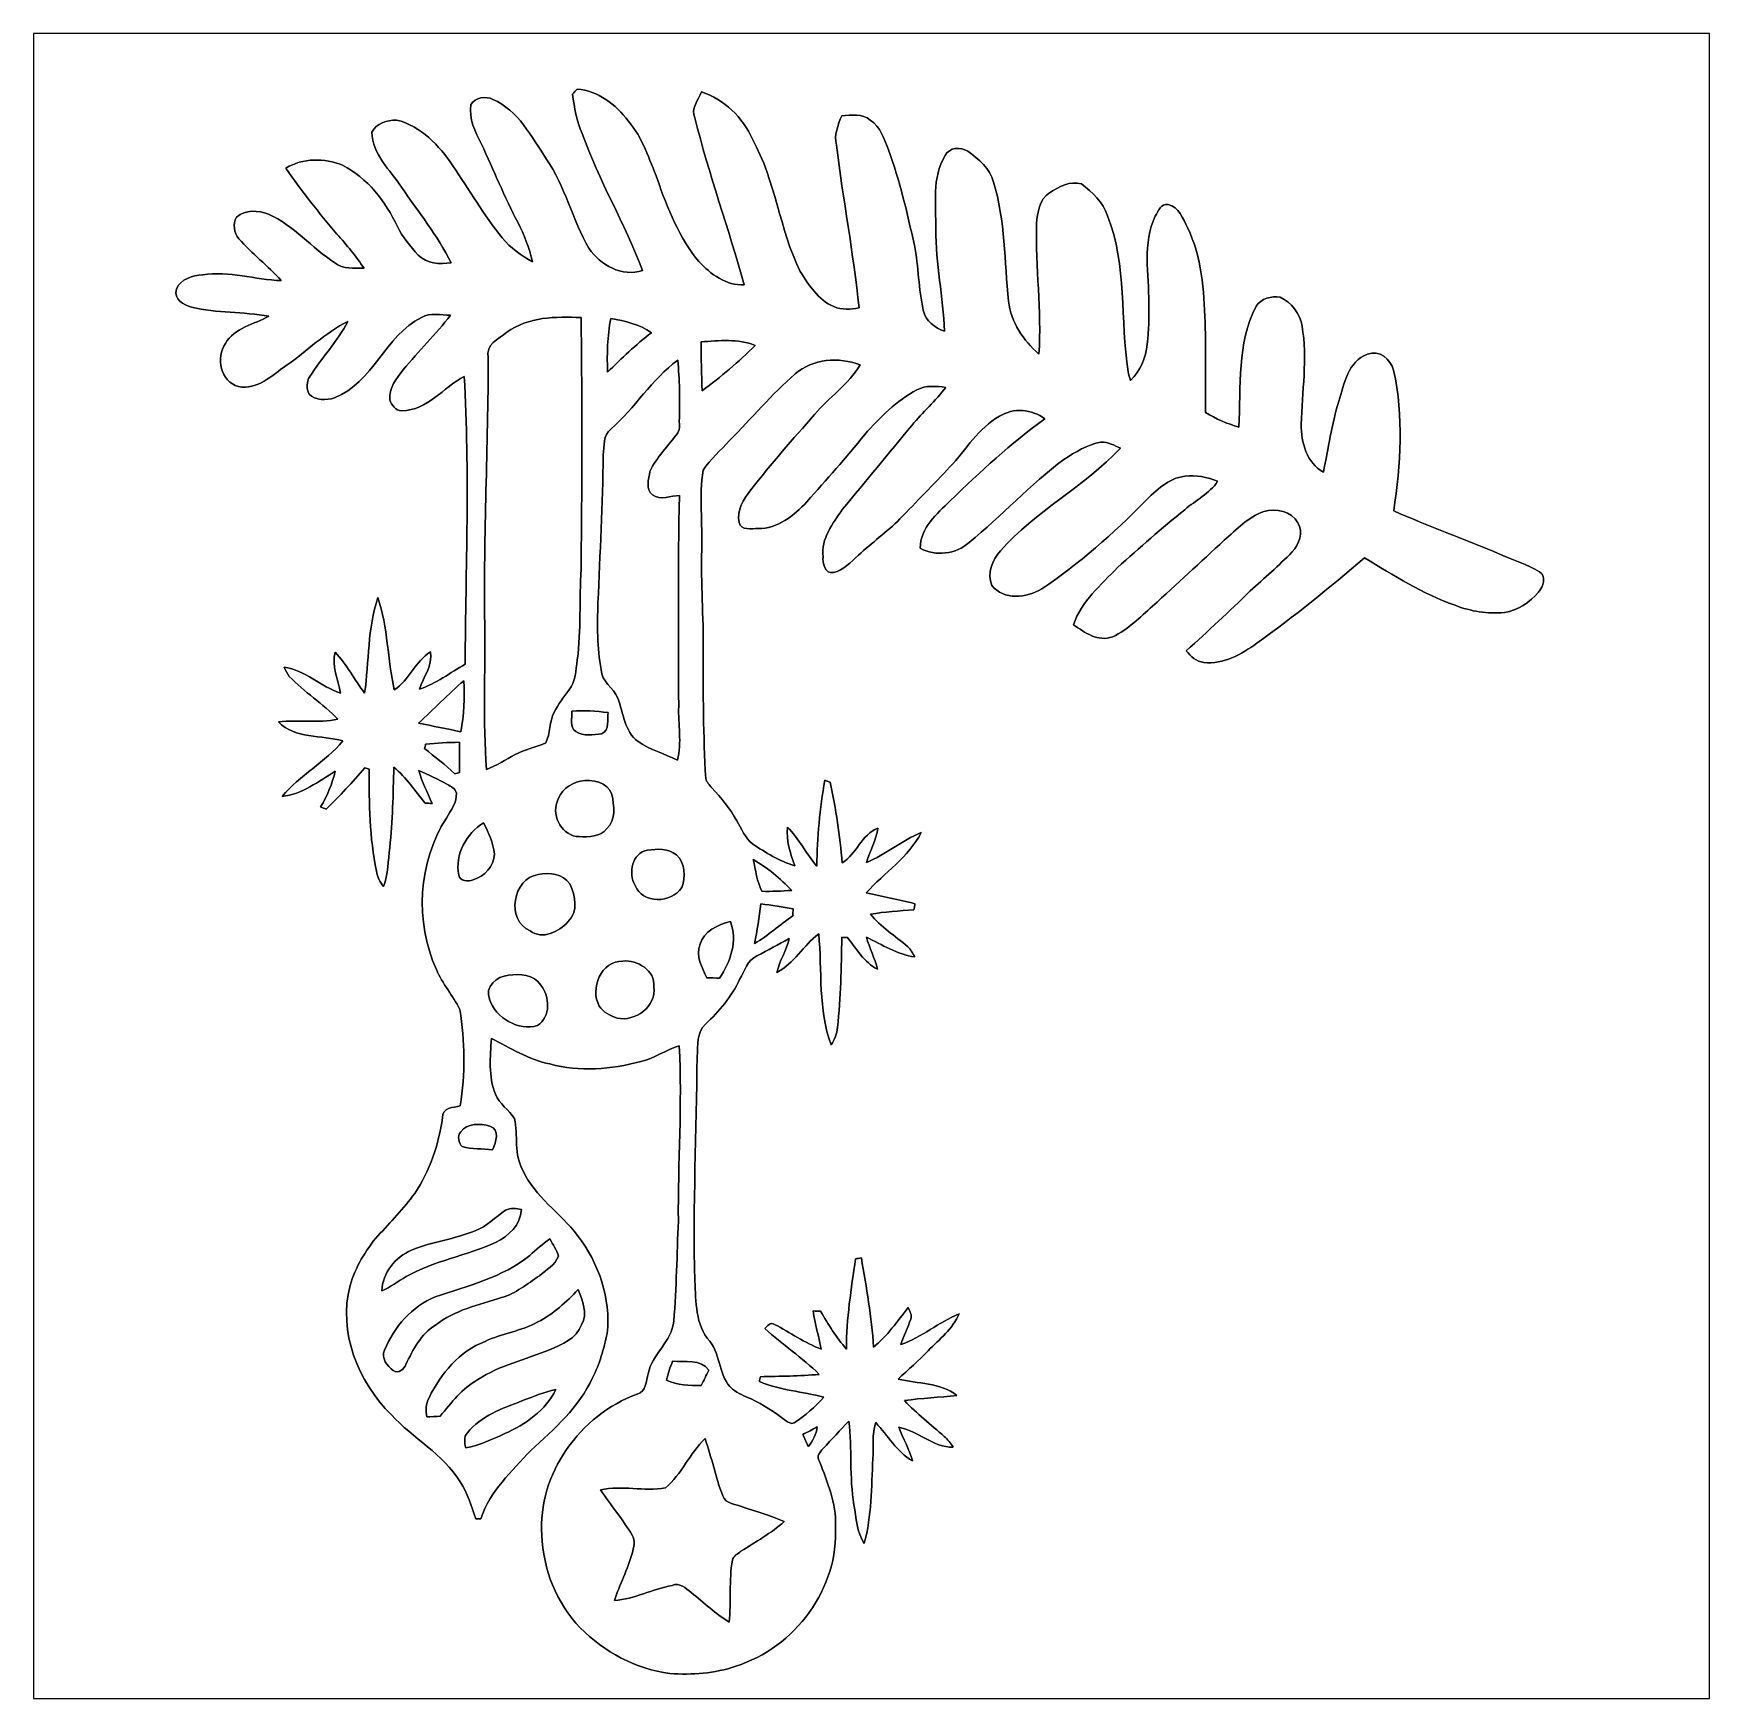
# Model space of a CAD drawing. Header units: centimetres. Extents: x -16.8 to 16.8, y -16.7 to 16.7.
import ezdxf

# ---------------------------------------------------------------- set-up
doc = ezdxf.new("R2010")
doc.units = ezdxf.units.CM
doc.header["$MEASUREMENT"] = 0
doc.layers.add('Layer 1', color=7, linetype='Continuous')

msp = doc.modelspace()

# ---------------------------------------------------------------- linework, layer by layer
at = {"layer": 'Layer 1', "color": 7}
for points, knots in [([(-16.77458, 16.66875), (-16.77458, 16.66875), (16.77458, 16.66875), (16.77458, 16.66875), (16.77458, 16.66875), (16.77458, 16.66875), (16.77458, -16.66875), (16.77458, -16.66875), (16.77458, -16.66875), (16.77458, -16.66875), (-16.77458, -16.66875), (-16.77458, -16.66875), (-16.77458, -16.66875), (-16.77458, -16.66875), (-16.77458, 16.66875), (-16.77458, 16.66875), (-16.77458, 16.66875), (-16.77458, 16.66875), (-16.77458, 16.66875), (-16.77458, 16.66875)], [0, 0, 0, 0, 0.16666667, 0.16666667, 0.16666667, 0.16666667, 0.33333333, 0.33333333, 0.33333333, 0.33333333, 0.5, 0.5, 0.5, 0.5, 0.66666667, 0.66666667, 0.66666667, 0.66666667, 1, 1, 1, 1]), ([(-5.8928, 15.55679), (-5.92243, 15.52257), (-5.95207, 15.488), (-5.98205, 15.45378), (-5.98205, 15.45378), (-5.94854, 15.18602), (-5.90691, 14.9165), (-5.79332, 14.6685), (-5.79332, 14.6685), (-5.45571, 13.72411), (-4.93748, 12.85734), (-4.58223, 11.92071), (-4.58223, 11.92071), (-4.98969, 11.78842), (-5.42996, 12.03043), (-5.65538, 12.36839), (-5.65538, 12.36839), (-5.99405, 12.9413), (-6.13163, 13.61087), (-6.51087, 14.16262), (-6.51087, 14.16262), (-6.8072, 14.60041), (-7.06861, 15.12958), (-7.58014, 15.35077), (-7.58014, 15.35077), (-7.72372, 15.41956), (-7.9308, 15.39028), (-8.01723, 15.24706), (-8.01723, 15.24706), (-8.06732, 14.96095), (-7.93256, 14.6999), (-7.80838, 14.45472), (-7.80838, 14.45472), (-7.56391, 13.93366), (-7.3466, 13.39956), (-7.0806, 12.88838), (-7.0806, 12.88838), (-6.94902, 12.63897), (-6.85483, 12.37121), (-6.78392, 12.09851), (-6.78392, 12.09851), (-7.00934, 12.22551), (-7.22806, 12.37227), (-7.39175, 12.57582), (-7.39175, 12.57582), (-7.75723, 13.03196), (-8.05321, 13.5382), (-8.37918, 14.02256), (-8.37918, 14.02256), (-8.65505, 14.42367), (-9.01841, 14.81737), (-9.50877, 14.93591), (-9.50877, 14.93591), (-9.70068, 14.93097), (-9.91129, 14.87876), (-10.00301, 14.69143), (-10.00301, 14.69143), (-9.99173, 14.24975), (-9.63471, 13.93754), (-9.40823, 13.59288), (-9.40823, 13.59288), (-9.07098, 13.09264), (-8.68468, 12.62027), (-8.41481, 12.07876), (-8.41481, 12.07876), (-8.64341, 12.03995), (-8.89953, 12.06253), (-9.0745, 12.23222), (-9.0745, 12.23222), (-9.23114, 12.40931), (-9.38989, 12.59134), (-9.49149, 12.80689), (-9.49149, 12.80689), (-9.72608, 13.30925), (-10.09191, 13.77386), (-10.59004, 14.03315), (-10.59004, 14.03315), (-10.94881, 14.17073), (-11.39084, 14.18625), (-11.72245, 13.97212), (-11.72245, 13.97212), (-11.40672, 13.51351), (-11.06135, 13.07641), (-10.70116, 12.65202), (-10.70116, 12.65202), (-10.50608, 12.43542), (-10.31946, 12.21105), (-10.15753, 11.96799), (-10.15753, 11.96799), (-10.35544, 11.97222), (-10.57981, 11.94682), (-10.74455, 12.07876), (-10.74455, 12.07876), (-11.20316, 12.38003), (-11.56441, 12.8203), (-12.06959, 13.05172), (-12.06959, 13.05172), (-12.27667, 13.12545), (-12.53666, 13.15367), (-12.70847, 12.99069), (-12.70847, 12.99069), (-12.79349, 12.86122), (-12.76068, 12.6746), (-12.66402, 12.55924), (-12.66402, 12.55924), (-12.39943, 12.26185), (-12.0837, 12.01526), (-11.81523, 11.72139), (-11.81523, 11.72139), (-12.33981, 11.73974), (-12.85946, 11.91683), (-13.38721, 11.83922), (-13.38721, 11.83922), (-13.58583, 11.82017), (-13.83418, 11.75667), (-13.91461, 11.54924), (-13.91461, 11.54924), (-13.97071, 11.34463), (-13.77244, 11.23103), (-13.61123, 11.19011), (-13.61123, 11.19011), (-13.10358, 11.07017), (-12.57723, 11.09557), (-12.06429, 11.01125), (-12.06429, 11.01125), (-12.35745, 10.84227), (-12.75186, 10.78018), (-12.93213, 10.46268), (-12.93213, 10.46268), (-13.13639, 10.18187), (-13.02879, 9.69257), (-12.67072, 9.59979), (-12.67072, 9.59979), (-12.29854, 9.52218), (-11.99621, 9.83051), (-11.7161, 10.02065), (-11.7161, 10.02065), (-11.29841, 10.30605), (-10.93858, 10.68141), (-10.47997, 10.90295), (-10.47997, 10.90295), (-10.69375, 10.50784), (-11.0042, 10.17587), (-11.2455, 9.79876), (-11.2455, 9.79876), (-11.31147, 9.6961), (-11.3097, 9.55781), (-11.25996, 9.4488), (-11.25996, 9.4488), (-11.12979, 9.32145), (-10.91177, 9.32074), (-10.74843, 9.37295), (-10.74843, 9.37295), (-9.97761, 9.68234), (-9.73526, 10.61191), (-9.011, 10.98515), (-9.011, 10.98515), (-8.8332, 11.08922), (-8.61977, 11.02854), (-8.42469, 11.02748), (-8.42469, 11.02748), (-8.71961, 10.64613), (-9.06851, 10.31064), (-9.37331, 9.93775), (-9.37331, 9.93775), (-9.50842, 9.76665), (-9.66258, 9.56839), (-9.64248, 9.33556), (-9.64248, 9.33556), (-9.60967, 9.23184), (-9.52394, 9.11013), (-9.40259, 9.11648), (-9.40259, 9.11648), (-8.88471, 9.12424), (-8.57426, 9.57968), (-8.15269, 9.8044), (-8.15269, 9.8044), (-8.04016, 7.88599), (-8.12306, 5.96441), (-8.1347, 4.0446), (-8.1347, 4.0446), (-8.43351, 3.86821), (-8.71608, 3.65442), (-9.04628, 3.53871), (-9.04628, 3.53871), (-8.9729, 3.78707), (-8.77817, 4.01461), (-8.82968, 4.28766), (-8.82968, 4.28766), (-9.13377, 4.0961), (-9.25124, 3.72039), (-9.55322, 3.52425), (-9.55322, 3.52425), (-9.69045, 4.1342), (-9.67634, 4.77837), (-9.88236, 5.37386), (-9.88236, 5.37386), (-10.08803, 4.75686), (-10.05628, 4.09822), (-10.14624, 3.4611), (-10.14624, 3.4611), (-10.34874, 3.73168), (-10.50854, 4.0326), (-10.73538, 4.28484), (-10.73538, 4.28484), (-10.81088, 4.0065), (-10.68176, 3.73239), (-10.62955, 3.4611), (-10.62955, 3.4611), (-11.02536, 3.59339), (-11.33863, 3.92112), (-11.75949, 3.98145), (-11.75949, 3.98145), (-11.72774, 3.9183), (-11.69988, 3.85092), (-11.65437, 3.79518), (-11.65437, 3.79518), (-11.35063, 3.48721), (-10.98656, 3.24626), (-10.68141, 2.93934), (-10.68141, 2.93934), (-11.07228, 2.85679), (-11.47692, 2.92947), (-11.87238, 2.88643), (-11.87238, 2.88643), (-11.54077, 2.53824), (-11.00773, 2.62396), (-10.57945, 2.50684), (-10.57945, 2.50684), (-10.93505, 2.07963), (-11.43917, 1.81504), (-11.79971, 1.39488), (-11.79971, 1.39488), (-11.39472, 1.43334), (-11.07052, 1.69792), (-10.73291, 1.89865), (-10.73291, 1.89865), (-10.79571, 1.64747), (-10.89237, 1.40547), (-11.02713, 1.18392), (-11.02713, 1.18392), (-10.99079, 1.1684), (-10.95446, 1.15253), (-10.91812, 1.137), (-10.91812, 1.137), (-10.64436, 1.39806), (-10.39283, 1.68063), (-10.1406, 1.9625), (-10.1406, 1.9625), (-10.11873, 1.95651), (-10.07428, 1.94522), (-10.0524, 1.93957), (-10.0524, 1.93957), (-10.06052, 1.25695), (-10.0517, 0.56762), (-9.90776, -0.10266), (-9.90776, -0.10266), (-9.89683, -0.21908), (-9.83756, -0.32068), (-9.76877, -0.41134), (-9.76877, -0.41134), (-9.67669, -0.16157), (-9.67493, 0.10866), (-9.64353, 0.37006), (-9.64353, 0.37006), (-9.58391, 0.90452), (-9.5758, 1.44251), (-9.56204, 1.97908), (-9.56204, 1.97908), (-9.32039, 1.76918), (-9.12989, 1.50989), (-8.93763, 1.25624), (-8.93763, 1.25624), (-8.89071, 1.25554), (-8.84343, 1.25483), (-8.79651, 1.25377), (-8.79651, 1.25377), (-8.88788, 1.47108), (-9.00042, 1.68028), (-9.06039, 1.90959), (-9.06039, 1.90959), (-8.86319, 1.83268), (-8.67728, 1.73002), (-8.48854, 1.63407), (-8.48854, 1.63407), (-8.41869, 1.59209), (-8.32908, 1.54799), (-8.30968, 1.46085), (-8.30968, 1.46085), (-8.29733, 1.26894), (-8.4201, 1.11619), (-8.51041, 0.96097), (-8.51041, 0.96097), (-9.07944, 0.06844), (-9.14294, -1.11054), (-8.70938, -2.07151), (-8.70938, -2.07151), (-8.58802, -2.35726), (-8.38165, -2.59609), (-8.24124, -2.87126), (-8.24124, -2.87126), (-8.13294, -3.50767), (-8.13435, -4.16631), (-8.23172, -4.80519), (-8.23172, -4.80519), (-8.37177, -4.83482), (-8.59649, -4.83482), (-8.58838, -5.03978), (-8.58838, -5.03978), (-8.66458, -5.57742), (-8.84026, -6.10376), (-9.144, -6.55673), (-9.144, -6.55673), (-9.36943, -6.85624), (-9.62307, -7.13317), (-9.88131, -7.40445), (-9.88131, -7.40445), (-10.13284, -7.69303), (-10.32792, -8.03381), (-10.43834, -8.40105), (-10.43834, -8.40105), (-10.68282, -9.33556), (-10.27783, -10.32898), (-9.61143, -10.98762), (-9.61143, -10.98762), (-9.17963, -11.46175), (-8.57568, -11.77078), (-8.23701, -12.32958), (-8.23701, -12.32958), (-8.07685, -12.55007), (-8.01546, -12.81994), (-7.92057, -13.07077), (-7.92057, -13.07077), (-7.89517, -13.07006), (-7.84366, -13.06901), (-7.81791, -13.0683), (-7.81791, -13.0683), (-7.64152, -12.51514), (-7.19631, -12.12039), (-6.82025, -11.70093), (-6.82025, -11.70093), (-6.34894, -11.27584), (-5.85682, -10.83769), (-5.58659, -10.25066), (-5.58659, -10.25066), (-5.44054, -9.97126), (-5.35834, -9.66541), (-5.28814, -9.3599), (-5.28814, -9.3599), (-5.21653, -8.66034), (-5.45783, -7.95126), (-5.88292, -7.39846), (-5.88292, -7.39846), (-6.22688, -6.94373), (-6.74053, -6.62693), (-6.979, -6.09318), (-6.979, -6.09318), (-7.16174, -5.77815), (-7.07249, -5.39503), (-7.1441, -5.05495), (-7.1441, -5.05495), (-7.2584, -4.88209), (-7.45067, -4.76673), (-7.53004, -4.56847), (-7.53004, -4.56847), (-7.67256, -4.21428), (-7.62988, -3.82376), (-7.61012, -3.45123), (-7.61012, -3.45123), (-7.22983, -3.64384), (-6.86329, -3.88232), (-6.43749, -3.96275), (-6.43749, -3.96275), (-5.842, -4.13209), (-5.20982, -4.06788), (-4.61821, -3.91724), (-4.61821, -3.91724), (-4.34728, -3.85163), (-4.11798, -3.67947), (-3.85092, -3.60327), (-3.85092, -3.60327), (-3.78319, -4.77132), (-3.87879, -5.93972), (-3.86609, -7.10882), (-3.86609, -7.10882), (-3.89361, -7.77628), (-3.90454, -8.44515), (-3.95852, -9.11119), (-3.95852, -9.11119), (-3.99733, -9.525), (-4.39103, -9.76912), (-4.47216, -10.16494), (-4.47216, -10.16494), (-4.51062, -10.31205), (-4.51062, -10.52548), (-4.69124, -10.57557), (-4.69124, -10.57557), (-5.83001, -10.99185), (-6.68726, -12.16977), (-6.5973, -13.39921), (-6.5973, -13.39921), (-6.57613, -14.08218), (-6.30379, -14.75634), (-5.83459, -15.25411), (-5.83459, -15.25411), (-5.34811, -15.73318), (-4.71876, -16.08384), (-4.03507, -16.16886), (-4.03507, -16.16886), (-3.59198, -16.20026), (-3.13866, -16.16851), (-2.71674, -16.02246), (-2.71674, -16.02246), (-1.53741, -15.65451), (-0.64453, -14.46071), (-0.72319, -13.21117), (-0.72319, -13.21117), (-0.69991, -12.75821), (-0.88336, -12.33876), (-1.03999, -11.92636), (-1.03999, -11.92636), (-1.11513, -11.81523), (-1.0287, -11.73515), (-0.96908, -11.66142), (-0.96908, -11.66142), (-0.79551, -11.47974), (-0.62477, -11.2963), (-0.45332, -11.11321), (-0.45332, -11.11321), (-0.387, -11.6713), (-0.44591, -12.23857), (-0.35066, -12.79419), (-0.35066, -12.79419), (-0.30656, -13.05454), (-0.29916, -13.33782), (-0.14429, -13.56395), (-0.14429, -13.56395), (0.006, -13.01397), (-0.00071, -12.43542), (0.02646, -11.87062), (0.02646, -11.87062), (0.04727, -11.63002), (0.00071, -11.37708), (0.08537, -11.14531), (0.08537, -11.14531), (0.32561, -11.40354), (0.50871, -11.7281), (0.8195, -11.91084), (0.8195, -11.91084), (0.75777, -11.67483), (0.63218, -11.46387), (0.54434, -11.23844), (0.54434, -11.23844), (0.93169, -11.30441), (1.22802, -11.64625), (1.63407, -11.63532), (1.63407, -11.63532), (1.58256, -11.55771), (1.52823, -11.48115), (1.45697, -11.42083), (1.45697, -11.42083), (1.18745, -11.18729), (0.90805, -10.96363), (0.66111, -10.70504), (0.66111, -10.70504), (1.00859, -10.65071), (1.36137, -10.64401), (1.70991, -10.60027), (1.70991, -10.60027), (1.3776, -10.34274), (0.92357, -10.36567), (0.5334, -10.2743), (0.5334, -10.2743), (0.73201, -10.08274), (0.9465, -9.90847), (1.13559, -9.70703), (1.13559, -9.70703), (1.35749, -9.47385), (1.62631, -9.26853), (1.75507, -8.96408), (1.75507, -8.96408), (1.34761, -9.13342), (1.00859, -9.43963), (0.58737, -9.58391), (0.58737, -9.58391), (0.63817, -9.40717), (0.73025, -9.24631), (0.78458, -9.07062), (0.78458, -9.07062), (0.81915, -8.99089), (0.76447, -8.91434), (0.73625, -8.84237), (0.73625, -8.84237), (0.5147, -9.11401), (0.31962, -9.41317), (0.04022, -9.63154), (0.04022, -9.63154), (0.00847, -9.03041), (-0.10619, -8.4395), (-0.20285, -7.84684), (-0.20285, -7.84684), (-0.24201, -7.85248), (-0.28081, -7.85883), (-0.31926, -7.86553), (-0.31926, -7.86553), (-0.40534, -8.4642), (-0.50412, -9.06427), (-0.50377, -9.67105), (-0.50377, -9.67105), (-0.70273, -9.43928), (-0.86642, -9.17928), (-1.01847, -8.9154), (-1.01847, -8.9154), (-1.06856, -8.91293), (-1.11831, -8.91117), (-1.16769, -8.90976), (-1.16769, -8.90976), (-1.13806, -9.1694), (-1.05304, -9.41811), (-1.00612, -9.67493), (-1.00612, -9.67493), (-1.3395, -9.55111), (-1.62701, -9.33768), (-1.94134, -9.17787), (-1.94134, -9.17787), (-2.02318, -9.12777), (-2.08492, -9.21279), (-2.13748, -9.26289), (-2.13748, -9.26289), (-1.77941, -9.57545), (-1.38889, -9.85026), (-1.04528, -10.17905), (-1.04528, -10.17905), (-1.43686, -10.21644), (-1.83021, -10.21539), (-2.22285, -10.22667), (-2.22285, -10.22667), (-2.22814, -10.24996), (-2.23908, -10.29688), (-2.24473, -10.32016), (-2.24473, -10.32016), (-1.83656, -10.50466), (-1.38113, -10.51948), (-0.95285, -10.63484), (-0.95285, -10.63484), (-1.12677, -10.8331), (-1.33174, -11.00314), (-1.55046, -11.14989), (-1.55046, -11.14989), (-1.60726, -11.18517), (-1.67146, -11.13437), (-1.71838, -11.10403), (-1.71838, -11.10403), (-1.93287, -10.9347), (-2.165, -10.78759), (-2.41194, -10.67082), (-2.41194, -10.67082), (-2.53824, -10.61014), (-2.67617, -10.56534), (-2.78412, -10.47256), (-2.78412, -10.47256), (-3.07023, -10.22456), (-3.00461, -9.80017), (-3.23815, -9.51724), (-3.23815, -9.51724), (-3.53095, -9.18492), (-3.50873, -8.72031), (-3.53766, -8.30721), (-3.53766, -8.30721), (-3.57576, -6.81002), (-3.50696, -5.31354), (-3.49074, -3.8167), (-3.49074, -3.8167), (-3.46816, -3.59586), (-3.50873, -3.32881), (-3.32528, -3.16689), (-3.32528, -3.16689), (-3.04765, -2.91006), (-2.80141, -2.61408), (-2.63913, -2.27013), (-2.63913, -2.27013), (-2.53788, -2.10608), (-2.48461, -1.88136), (-2.29235, -1.79811), (-2.29235, -1.79811), (-2.07433, -1.68839), (-1.86443, -1.56386), (-1.64677, -1.45415), (-1.64677, -1.45415), (-1.69827, -1.69016), (-1.84044, -1.89406), (-1.89406, -2.13007), (-1.89406, -2.13007), (-1.54905, -1.95651), (-1.36419, -1.58397), (-1.05551, -1.36031), (-1.05551, -1.36031), (-0.98989, -2.1015), (-1.06856, -2.87267), (-0.80821, -3.58387), (-0.80821, -3.58387), (-0.73978, -3.47768), (-0.6925, -3.35739), (-0.68086, -3.23109), (-0.68086, -3.23109), (-0.61524, -2.63208), (-0.60113, -2.02918), (-0.59478, -1.42769), (-0.59478, -1.42769), (-0.56656, -1.4291), (-0.50941, -1.43228), (-0.48084, -1.43369), (-0.48084, -1.43369), (-0.30057, -1.66088), (-0.14605, -1.92723), (0.11783, -2.06834), (0.11783, -2.06834), (0.06844, -1.84538), (-0.03951, -1.64148), (-0.10266, -1.42275), (-0.10266, -1.42275), (0.21061, -1.57727), (0.51576, -1.76883), (0.86748, -1.82139), (0.86748, -1.82139), (0.8255, -1.74625), (0.78564, -1.66723), (0.71896, -1.61043), (0.71896, -1.61043), (0.47061, -1.397), (0.18697, -1.21991), (-0.02293, -0.96414), (-0.02293, -0.96414), (0.26599, -0.91899), (0.55739, -0.89464), (0.84984, -0.88089), (0.84984, -0.88089), (0.85619, -0.83891), (0.86254, -0.79693), (0.8696, -0.7553), (0.8696, -0.7553), (0.5461, -0.67592), (0.22049, -0.60537), (-0.10548, -0.5394), (-0.10548, -0.5394), (0.25682, -0.13617), (0.74154, 0.17815), (0.99483, 0.66746), (0.99483, 0.66746), (0.60607, 0.51576), (0.28787, 0.22613), (-0.1016, 0.07267), (-0.1016, 0.07267), (-0.02611, 0.30198), (0.09419, 0.51647), (0.12665, 0.75918), (0.12665, 0.75918), (-0.20038, 0.62936), (-0.29739, 0.23883), (-0.58808, 0.06209), (-0.58808, 0.06209), (-0.63324, 0.60501), (-0.71296, 1.14335), (-0.82621, 1.67605), (-0.82621, 1.67605), (-0.86184, 1.68945), (-0.89711, 1.70286), (-0.93239, 1.71626), (-0.93239, 1.71626), (-1.0354, 1.14864), (-1.08444, 0.57397), (-1.09714, -0.00247), (-1.09714, -0.00247), (-1.30493, 0.24906), (-1.45521, 0.54293), (-1.68028, 0.78034), (-1.68028, 0.78034), (-1.71344, 0.51118), (-1.62807, 0.254), (-1.53776, 0.00529), (-1.53776, 0.00529), (-1.84468, 0.09843), (-2.11878, 0.2667), (-2.3816, 0.44626), (-2.3816, 0.44626), (-2.53189, 0.56374), (-2.60138, 0.74612), (-2.69699, 0.90452), (-2.69699, 0.90452), (-2.83281, 1.14688), (-3.00778, 1.36454), (-3.19617, 1.56739), (-3.19617, 1.56739), (-3.24309, 1.62384), (-3.30412, 1.67746), (-3.31858, 1.75225), (-3.31858, 1.75225), (-3.36374, 2.60773), (-3.37538, 3.46498), (-3.36797, 4.32153), (-3.36797, 4.32153), (-3.36056, 4.99216), (-3.42053, 5.66173), (-3.3969, 6.33271), (-3.3969, 6.33271), (-3.38173, 6.86435), (-3.45017, 7.39916), (-3.3715, 7.92727), (-3.3715, 7.92727), (-3.22474, 8.14917), (-3.01449, 8.32097), (-2.83986, 8.51994), (-2.83986, 8.51994), (-2.4063, 8.96761), (-1.99531, 9.43892), (-1.52964, 9.85379), (-1.52964, 9.85379), (-1.17193, 10.15965), (-0.65723, 10.19704), (-0.22648, 10.03476), (-0.22648, 10.03476), (-0.45826, 9.64106), (-0.85055, 9.38777), (-1.13841, 9.04099), (-1.13841, 9.04099), (-1.57339, 8.54569), (-2.0126, 8.05356), (-2.41476, 7.53075), (-2.41476, 7.53075), (-2.56081, 7.3473), (-2.70298, 7.12294), (-2.65113, 6.87564), (-2.65113, 6.87564), (-2.62008, 6.71195), (-2.38584, 6.75816), (-2.27648, 6.75711), (-2.27648, 6.75711), (-1.8796, 6.75322), (-1.54728, 7.00969), (-1.29646, 7.29333), (-1.29646, 7.29333), (-0.89606, 7.73042), (-0.50588, 8.17704), (-0.13653, 8.64059), (-0.13653, 8.64059), (0.16898, 8.98207), (0.49918, 9.31721), (0.90911, 9.53276), (0.90911, 9.53276), (1.08726, 9.63013), (1.29716, 9.60684), (1.49013, 9.58391), (1.49013, 9.58391), (1.28094, 9.31474), (1.02376, 9.08756), (0.80998, 8.82227), (0.80998, 8.82227), (0.34678, 8.26206), (-0.11289, 7.69867), (-0.58067, 7.14234), (-0.58067, 7.14234), (-0.77011, 6.86082), (-1.01635, 6.55461), (-0.97084, 6.1916), (-0.97084, 6.1916), (-0.98989, 6.0766), (-0.92851, 5.83459), (-0.76376, 5.87975), (-0.76376, 5.87975), (-0.55316, 5.91538), (-0.41381, 6.09106), (-0.26035, 6.22229), (-0.26035, 6.22229), (0.00529, 6.47559), (0.30939, 6.68549), (0.56586, 6.94831), (0.56586, 6.94831), (0.90205, 7.29439), (1.2379, 7.64081), (1.57057, 7.98971), (1.57057, 7.98971), (1.89653, 8.33085), (2.13572, 8.77394), (2.56328, 9.0043), (2.56328, 9.0043), (2.83669, 9.18316), (3.21381, 9.14894), (3.47027, 8.95491), (3.47027, 8.95491), (2.79118, 8.46526), (2.17981, 7.89129), (1.57727, 7.31273), (1.57727, 7.31273), (1.3081, 7.05167), (0.97614, 6.77228), (0.97578, 6.36376), (0.97578, 6.36376), (1.2827, 6.18737), (1.69086, 6.24558), (1.95298, 6.47876), (1.95298, 6.47876), (2.60844, 7.00617), (3.17182, 7.64081), (3.85233, 8.13858), (3.85233, 8.13858), (4.07917, 8.29063), (4.32082, 8.43774), (4.59281, 8.48819), (4.59281, 8.48819), (4.73251, 8.49101), (4.86092, 8.42186), (4.98616, 8.36648), (4.98616, 8.36648), (4.25873, 7.59531), (3.28048, 7.10847), (2.58057, 6.30802), (2.58057, 6.30802), (2.41265, 6.12352), (2.31458, 5.86105), (2.40771, 5.61799), (2.40771, 5.61799), (2.64336, 5.3146), (3.11079, 5.36998), (3.4103, 5.54708), (3.4103, 5.54708), (4.15749, 6.05402), (4.84293, 6.65127), (5.47017, 7.30038), (5.47017, 7.30038), (5.69912, 7.51805), (5.94148, 7.76499), (6.27204, 7.80521), (6.27204, 7.80521), (6.49499, 7.83237), (6.72183, 7.78792), (6.9282, 7.70396), (6.9282, 7.70396), (6.76839, 7.45172), (6.48899, 7.32437), (6.27027, 7.13387), (6.27027, 7.13387), (5.80672, 6.76557), (5.36716, 6.3687), (4.92407, 5.97676), (4.92407, 5.97676), (4.59211, 5.62716), (4.20476, 5.3026), (4.04283, 4.83164), (4.04283, 4.83164), (4.27355, 4.67254), (4.52826, 4.48134), (4.82812, 4.59034), (4.82812, 4.59034), (5.1368, 4.73251), (5.37739, 4.97911), (5.62822, 5.20206), (5.62822, 5.20206), (6.10482, 5.64268), (6.58601, 6.07836), (7.05838, 6.52392), (7.05838, 6.52392), (7.30744, 6.73629), (7.54027, 6.99029), (7.85601, 7.10071), (7.85601, 7.10071), (8.09202, 7.15716), (8.41481, 7.11517), (8.53334, 6.87246), (8.53334, 6.87246), (8.65082, 6.68443), (8.56474, 6.43749), (8.42151, 6.28862), (8.42151, 6.28862), (8.15446, 6.01416), (7.86342, 5.76474), (7.58049, 5.50721), (7.58049, 5.50721), (7.16633, 5.09411), (6.72959, 4.70464), (6.30167, 4.30601), (6.30167, 4.30601), (6.39269, 4.20017), (6.50275, 4.08764), (6.65057, 4.0767), (6.65057, 4.0767), (7.04885, 4.02696), (7.40057, 4.24251), (7.71137, 4.45876), (7.71137, 4.45876), (8.45608, 4.99674), (9.17363, 5.57142), (9.86931, 6.17114), (9.86931, 6.17114), (10.45457, 5.82119), (11.03418, 5.44583), (11.68224, 5.22041), (11.68224, 5.22041), (11.99444, 5.0994), (12.33346, 5.03872), (12.66825, 5.07859), (12.66825, 5.07859), (12.94412, 5.10752), (13.17625, 5.28496), (13.35511, 5.48534), (13.35511, 5.48534), (13.44824, 5.59223), (13.51562, 5.79402), (13.37169, 5.88892), (13.37169, 5.88892), (13.12968, 6.04414), (12.85064, 6.12669), (12.58817, 6.23888), (12.58817, 6.23888), (11.8812, 6.54121), (11.15766, 6.80261), (10.45351, 7.11094), (10.45351, 7.11094), (10.59286, 8.04157), (10.65671, 9.00112), (10.45245, 9.92681), (10.45245, 9.92681), (10.38825, 10.14977), (10.16952, 10.34133), (9.92717, 10.24678), (9.92717, 10.24678), (9.54334, 10.11202), (9.45903, 9.64741), (9.35602, 9.30628), (9.35602, 9.30628), (9.20538, 8.84343), (9.15282, 8.35872), (9.04487, 7.88635), (9.04487, 7.88635), (8.70691, 8.07085), (8.6039, 8.48254), (8.60107, 8.84132), (8.60107, 8.84132), (8.61695, 9.49678), (8.73231, 10.15965), (8.61907, 10.81158), (8.61907, 10.81158), (8.57885, 11.06064), (8.40775, 11.28571), (8.17809, 11.38873), (8.17809, 11.38873), (8.00594, 11.41871), (7.79921, 11.36015), (7.69973, 11.2074), (7.69973, 11.2074), (7.31414, 10.46127), (7.39352, 9.59661), (7.35295, 8.78417), (7.35295, 8.78417), (7.11976, 8.8579), (6.89257, 8.95174), (6.68443, 9.08121), (6.68443, 9.08121), (6.68267, 9.68199), (6.69431, 10.28312), (6.67949, 10.8839), (6.67949, 10.8839), (6.65233, 11.52807), (6.61176, 12.19412), (6.32636, 12.78361), (6.32636, 12.78361), (6.23641, 12.95929), (6.15774, 13.19812), (5.93972, 13.24398), (5.93972, 13.24398), (5.7972, 13.27291), (5.73652, 13.11134), (5.68078, 13.01256), (5.68078, 13.01256), (5.42255, 12.46893), (5.55096, 11.85086), (5.55272, 11.27125), (5.55272, 11.27125), (5.53932, 10.74455), (5.60529, 10.11943), (5.18266, 9.7222), (5.18266, 9.7222), (5.16572, 9.78076), (5.14879, 9.83897), (5.13574, 9.89789), (5.13574, 9.89789), (4.9784, 10.93364), (5.11563, 12.02866), (4.72652, 13.02103), (4.72652, 13.02103), (4.6288, 13.2842), (4.42912, 13.49692), (4.20194, 13.65567), (4.20194, 13.65567), (3.97827, 13.72729), (3.7465, 13.59641), (3.56235, 13.47929), (3.56235, 13.47929), (3.35739, 13.34664), (3.32846, 13.07782), (3.30271, 12.85804), (3.30271, 12.85804), (3.28083, 11.98809), (3.41101, 11.11991), (3.35174, 10.24961), (3.35174, 10.24961), (3.04094, 10.5223), (2.79647, 10.88954), (2.74144, 11.30723), (2.74144, 11.30723), (2.66206, 12.10486), (2.67829, 12.9219), (2.44228, 13.69519), (2.44228, 13.69519), (2.36996, 13.96259), (2.14736, 14.1605), (1.92687, 14.31078), (1.92687, 14.31078), (1.78682, 14.40356), (1.55187, 14.39263), (1.47496, 14.22435), (1.47496, 14.22435), (1.20227, 13.78373), (1.29469, 13.24222), (1.28658, 12.75256), (1.28658, 12.75256), (1.28411, 12.06535), (1.43757, 11.39084), (1.46297, 10.70575), (1.46297, 10.70575), (1.26753, 10.78054), (1.08162, 10.90718), (1.03681, 11.12626), (1.03681, 11.12626), (0.93733, 11.55418), (0.94897, 12.00044), (0.8576, 12.43048), (0.8576, 12.43048), (0.71826, 13.07606), (0.56409, 13.72094), (0.33867, 14.34218), (0.33867, 14.34218), (0.25682, 14.55632), (0.18027, 14.80291), (-0.02434, 14.93379), (-0.02434, 14.93379), (-0.18803, 15.07243), (-0.40076, 15.03362), (-0.59549, 15.02234), (-0.59549, 15.02234), (-0.67134, 14.83642), (-0.75318, 14.64169), (-0.70238, 14.43496), (-0.70238, 14.43496), (-0.56938, 13.34629), (-0.36054, 12.26714), (-0.25012, 11.17529), (-0.25012, 11.17529), (-0.41663, 11.14601), (-0.59831, 11.12696), (-0.75565, 11.20211), (-0.75565, 11.20211), (-1.06363, 11.3351), (-1.25977, 11.62967), (-1.42875, 11.9059), (-1.42875, 11.9059), (-1.84573, 12.75045), (-1.91594, 13.72694), (-2.38478, 14.55032), (-2.38478, 14.55032), (-2.57528, 14.99235), (-2.94534, 15.34724), (-3.40289, 15.50035), (-3.40289, 15.50035), (-3.46886, 15.33419), (-3.62091, 15.16803), (-3.53624, 14.97824), (-3.53624, 14.97824), (-3.25261, 13.85252), (-2.86209, 12.75644), (-2.54776, 11.63955), (-2.54776, 11.63955), (-2.91042, 11.60992), (-3.21769, 11.85651), (-3.45758, 12.10063), (-3.45758, 12.10063), (-3.84422, 12.58358), (-4.08834, 13.16143), (-4.28308, 13.74422), (-4.28308, 13.74422), (-4.44747, 14.14851), (-4.58258, 14.58136), (-4.86974, 14.91968), (-4.86974, 14.91968), (-5.11986, 15.24564), (-5.47194, 15.51905), (-5.8928, 15.55679)], [0, 0, 0, 0, 0.00363636, 0.00363636, 0.00363636, 0.00363636, 0.00727273, 0.00727273, 0.00727273, 0.00727273, 0.01090909, 0.01090909, 0.01090909, 0.01090909, 0.01454545, 0.01454545, 0.01454545, 0.01454545, 0.01818182, 0.01818182, 0.01818182, 0.01818182, 0.02181818, 0.02181818, 0.02181818, 0.02181818, 0.02545455, 0.02545455, 0.02545455, 0.02545455, 0.02909091, 0.02909091, 0.02909091, 0.02909091, 0.03272727, 0.03272727, 0.03272727, 0.03272727, 0.03636364, 0.03636364, 0.03636364, 0.03636364, 0.04, 0.04, 0.04, 0.04, 0.04363636, 0.04363636, 0.04363636, 0.04363636, 0.04727273, 0.04727273, 0.04727273, 0.04727273, 0.05090909, 0.05090909, 0.05090909, 0.05090909, 0.05454545, 0.05454545, 0.05454545, 0.05454545, 0.05818182, 0.05818182, 0.05818182, 0.05818182, 0.06181818, 0.06181818, 0.06181818, 0.06181818, 0.06545455, 0.06545455, 0.06545455, 0.06545455, 0.06909091, 0.06909091, 0.06909091, 0.06909091, 0.07272727, 0.07272727, 0.07272727, 0.07272727, 0.07636364, 0.07636364, 0.07636364, 0.07636364, 0.08, 0.08, 0.08, 0.08, 0.08363636, 0.08363636, 0.08363636, 0.08363636, 0.08727273, 0.08727273, 0.08727273, 0.08727273, 0.09090909, 0.09090909, 0.09090909, 0.09090909, 0.09454545, 0.09454545, 0.09454545, 0.09454545, 0.09818182, 0.09818182, 0.09818182, 0.09818182, 0.10181818, 0.10181818, 0.10181818, 0.10181818, 0.10545455, 0.10545455, 0.10545455, 0.10545455, 0.10909091, 0.10909091, 0.10909091, 0.10909091, 0.11272727, 0.11272727, 0.11272727, 0.11272727, 0.11636364, 0.11636364, 0.11636364, 0.11636364, 0.12, 0.12, 0.12, 0.12, 0.12363636, 0.12363636, 0.12363636, 0.12363636, 0.12727273, 0.12727273, 0.12727273, 0.12727273, 0.13090909, 0.13090909, 0.13090909, 0.13090909, 0.13454545, 0.13454545, 0.13454545, 0.13454545, 0.13818182, 0.13818182, 0.13818182, 0.13818182, 0.14181818, 0.14181818, 0.14181818, 0.14181818, 0.14545455, 0.14545455, 0.14545455, 0.14545455, 0.14909091, 0.14909091, 0.14909091, 0.14909091, 0.15272727, 0.15272727, 0.15272727, 0.15272727, 0.15636364, 0.15636364, 0.15636364, 0.15636364, 0.16, 0.16, 0.16, 0.16, 0.16363636, 0.16363636, 0.16363636, 0.16363636, 0.16727273, 0.16727273, 0.16727273, 0.16727273, 0.17090909, 0.17090909, 0.17090909, 0.17090909, 0.17454545, 0.17454545, 0.17454545, 0.17454545, 0.17818182, 0.17818182, 0.17818182, 0.17818182, 0.18181818, 0.18181818, 0.18181818, 0.18181818, 0.18545455, 0.18545455, 0.18545455, 0.18545455, 0.18909091, 0.18909091, 0.18909091, 0.18909091, 0.19272727, 0.19272727, 0.19272727, 0.19272727, 0.19636364, 0.19636364, 0.19636364, 0.19636364, 0.2, 0.2, 0.2, 0.2, 0.20363636, 0.20363636, 0.20363636, 0.20363636, 0.20727273, 0.20727273, 0.20727273, 0.20727273, 0.21090909, 0.21090909, 0.21090909, 0.21090909, 0.21454545, 0.21454545, 0.21454545, 0.21454545, 0.21818182, 0.21818182, 0.21818182, 0.21818182, 0.22181818, 0.22181818, 0.22181818, 0.22181818, 0.22545455, 0.22545455, 0.22545455, 0.22545455, 0.22909091, 0.22909091, 0.22909091, 0.22909091, 0.23272727, 0.23272727, 0.23272727, 0.23272727, 0.23636364, 0.23636364, 0.23636364, 0.23636364, 0.24, 0.24, 0.24, 0.24, 0.24363636, 0.24363636, 0.24363636, 0.24363636, 0.24727273, 0.24727273, 0.24727273, 0.24727273, 0.25090909, 0.25090909, 0.25090909, 0.25090909, 0.25454545, 0.25454545, 0.25454545, 0.25454545, 0.25818182, 0.25818182, 0.25818182, 0.25818182, 0.26181818, 0.26181818, 0.26181818, 0.26181818, 0.26545455, 0.26545455, 0.26545455, 0.26545455, 0.26909091, 0.26909091, 0.26909091, 0.26909091, 0.27272727, 0.27272727, 0.27272727, 0.27272727, 0.27636364, 0.27636364, 0.27636364, 0.27636364, 0.28, 0.28, 0.28, 0.28, 0.28363636, 0.28363636, 0.28363636, 0.28363636, 0.28727273, 0.28727273, 0.28727273, 0.28727273, 0.29090909, 0.29090909, 0.29090909, 0.29090909, 0.29454545, 0.29454545, 0.29454545, 0.29454545, 0.29818182, 0.29818182, 0.29818182, 0.29818182, 0.30181818, 0.30181818, 0.30181818, 0.30181818, 0.30545455, 0.30545455, 0.30545455, 0.30545455, 0.30909091, 0.30909091, 0.30909091, 0.30909091, 0.31272727, 0.31272727, 0.31272727, 0.31272727, 0.31636364, 0.31636364, 0.31636364, 0.31636364, 0.32, 0.32, 0.32, 0.32, 0.32363636, 0.32363636, 0.32363636, 0.32363636, 0.32727273, 0.32727273, 0.32727273, 0.32727273, 0.33090909, 0.33090909, 0.33090909, 0.33090909, 0.33454545, 0.33454545, 0.33454545, 0.33454545, 0.33818182, 0.33818182, 0.33818182, 0.33818182, 0.34181818, 0.34181818, 0.34181818, 0.34181818, 0.34545455, 0.34545455, 0.34545455, 0.34545455, 0.34909091, 0.34909091, 0.34909091, 0.34909091, 0.35272727, 0.35272727, 0.35272727, 0.35272727, 0.35636364, 0.35636364, 0.35636364, 0.35636364, 0.36, 0.36, 0.36, 0.36, 0.36363636, 0.36363636, 0.36363636, 0.36363636, 0.36727273, 0.36727273, 0.36727273, 0.36727273, 0.37090909, 0.37090909, 0.37090909, 0.37090909, 0.37454545, 0.37454545, 0.37454545, 0.37454545, 0.37818182, 0.37818182, 0.37818182, 0.37818182, 0.38181818, 0.38181818, 0.38181818, 0.38181818, 0.38545455, 0.38545455, 0.38545455, 0.38545455, 0.38909091, 0.38909091, 0.38909091, 0.38909091, 0.39272727, 0.39272727, 0.39272727, 0.39272727, 0.39636364, 0.39636364, 0.39636364, 0.39636364, 0.4, 0.4, 0.4, 0.4, 0.40363636, 0.40363636, 0.40363636, 0.40363636, 0.40727273, 0.40727273, 0.40727273, 0.40727273, 0.41090909, 0.41090909, 0.41090909, 0.41090909, 0.41454545, 0.41454545, 0.41454545, 0.41454545, 0.41818182, 0.41818182, 0.41818182, 0.41818182, 0.42181818, 0.42181818, 0.42181818, 0.42181818, 0.42545455, 0.42545455, 0.42545455, 0.42545455, 0.42909091, 0.42909091, 0.42909091, 0.42909091, 0.43272727, 0.43272727, 0.43272727, 0.43272727, 0.43636364, 0.43636364, 0.43636364, 0.43636364, 0.44, 0.44, 0.44, 0.44, 0.44363636, 0.44363636, 0.44363636, 0.44363636, 0.44727273, 0.44727273, 0.44727273, 0.44727273, 0.45090909, 0.45090909, 0.45090909, 0.45090909, 0.45454545, 0.45454545, 0.45454545, 0.45454545, 0.45818182, 0.45818182, 0.45818182, 0.45818182, 0.46181818, 0.46181818, 0.46181818, 0.46181818, 0.46545455, 0.46545455, 0.46545455, 0.46545455, 0.46909091, 0.46909091, 0.46909091, 0.46909091, 0.47272727, 0.47272727, 0.47272727, 0.47272727, 0.47636364, 0.47636364, 0.47636364, 0.47636364, 0.48, 0.48, 0.48, 0.48, 0.48363636, 0.48363636, 0.48363636, 0.48363636, 0.48727273, 0.48727273, 0.48727273, 0.48727273, 0.49090909, 0.49090909, 0.49090909, 0.49090909, 0.49454545, 0.49454545, 0.49454545, 0.49454545, 0.49818182, 0.49818182, 0.49818182, 0.49818182, 0.50181818, 0.50181818, 0.50181818, 0.50181818, 0.50545455, 0.50545455, 0.50545455, 0.50545455, 0.50909091, 0.50909091, 0.50909091, 0.50909091, 0.51272727, 0.51272727, 0.51272727, 0.51272727, 0.51636364, 0.51636364, 0.51636364, 0.51636364, 0.52, 0.52, 0.52, 0.52, 0.52363636, 0.52363636, 0.52363636, 0.52363636, 0.52727273, 0.52727273, 0.52727273, 0.52727273, 0.53090909, 0.53090909, 0.53090909, 0.53090909, 0.53454545, 0.53454545, 0.53454545, 0.53454545, 0.53818182, 0.53818182, 0.53818182, 0.53818182, 0.54181818, 0.54181818, 0.54181818, 0.54181818, 0.54545455, 0.54545455, 0.54545455, 0.54545455, 0.54909091, 0.54909091, 0.54909091, 0.54909091, 0.55272727, 0.55272727, 0.55272727, 0.55272727, 0.55636364, 0.55636364, 0.55636364, 0.55636364, 0.56, 0.56, 0.56, 0.56, 0.56363636, 0.56363636, 0.56363636, 0.56363636, 0.56727273, 0.56727273, 0.56727273, 0.56727273, 0.57090909, 0.57090909, 0.57090909, 0.57090909, 0.57454545, 0.57454545, 0.57454545, 0.57454545, 0.57818182, 0.57818182, 0.57818182, 0.57818182, 0.58181818, 0.58181818, 0.58181818, 0.58181818, 0.58545455, 0.58545455, 0.58545455, 0.58545455, 0.58909091, 0.58909091, 0.58909091, 0.58909091, 0.59272727, 0.59272727, 0.59272727, 0.59272727, 0.59636364, 0.59636364, 0.59636364, 0.59636364, 0.6, 0.6, 0.6, 0.6, 0.60363636, 0.60363636, 0.60363636, 0.60363636, 0.60727273, 0.60727273, 0.60727273, 0.60727273, 0.61090909, 0.61090909, 0.61090909, 0.61090909, 0.61454545, 0.61454545, 0.61454545, 0.61454545, 0.61818182, 0.61818182, 0.61818182, 0.61818182, 0.62181818, 0.62181818, 0.62181818, 0.62181818, 0.62545455, 0.62545455, 0.62545455, 0.62545455, 0.62909091, 0.62909091, 0.62909091, 0.62909091, 0.63272727, 0.63272727, 0.63272727, 0.63272727, 0.63636364, 0.63636364, 0.63636364, 0.63636364, 0.64, 0.64, 0.64, 0.64, 0.64363636, 0.64363636, 0.64363636, 0.64363636, 0.64727273, 0.64727273, 0.64727273, 0.64727273, 0.65090909, 0.65090909, 0.65090909, 0.65090909, 0.65454545, 0.65454545, 0.65454545, 0.65454545, 0.65818182, 0.65818182, 0.65818182, 0.65818182, 0.66181818, 0.66181818, 0.66181818, 0.66181818, 0.66545455, 0.66545455, 0.66545455, 0.66545455, 0.66909091, 0.66909091, 0.66909091, 0.66909091, 0.67272727, 0.67272727, 0.67272727, 0.67272727, 0.67636364, 0.67636364, 0.67636364, 0.67636364, 0.68, 0.68, 0.68, 0.68, 0.68363636, 0.68363636, 0.68363636, 0.68363636, 0.68727273, 0.68727273, 0.68727273, 0.68727273, 0.69090909, 0.69090909, 0.69090909, 0.69090909, 0.69454545, 0.69454545, 0.69454545, 0.69454545, 0.69818182, 0.69818182, 0.69818182, 0.69818182, 0.70181818, 0.70181818, 0.70181818, 0.70181818, 0.70545455, 0.70545455, 0.70545455, 0.70545455, 0.70909091, 0.70909091, 0.70909091, 0.70909091, 0.71272727, 0.71272727, 0.71272727, 0.71272727, 0.71636364, 0.71636364, 0.71636364, 0.71636364, 0.72, 0.72, 0.72, 0.72, 0.72363636, 0.72363636, 0.72363636, 0.72363636, 0.72727273, 0.72727273, 0.72727273, 0.72727273, 0.73090909, 0.73090909, 0.73090909, 0.73090909, 0.73454545, 0.73454545, 0.73454545, 0.73454545, 0.73818182, 0.73818182, 0.73818182, 0.73818182, 0.74181818, 0.74181818, 0.74181818, 0.74181818, 0.74545455, 0.74545455, 0.74545455, 0.74545455, 0.74909091, 0.74909091, 0.74909091, 0.74909091, 0.75272727, 0.75272727, 0.75272727, 0.75272727, 0.75636364, 0.75636364, 0.75636364, 0.75636364, 0.76, 0.76, 0.76, 0.76, 0.76363636, 0.76363636, 0.76363636, 0.76363636, 0.76727273, 0.76727273, 0.76727273, 0.76727273, 0.77090909, 0.77090909, 0.77090909, 0.77090909, 0.77454545, 0.77454545, 0.77454545, 0.77454545, 0.77818182, 0.77818182, 0.77818182, 0.77818182, 0.78181818, 0.78181818, 0.78181818, 0.78181818, 0.78545455, 0.78545455, 0.78545455, 0.78545455, 0.78909091, 0.78909091, 0.78909091, 0.78909091, 0.79272727, 0.79272727, 0.79272727, 0.79272727, 0.79636364, 0.79636364, 0.79636364, 0.79636364, 0.8, 0.8, 0.8, 0.8, 0.80363636, 0.80363636, 0.80363636, 0.80363636, 0.80727273, 0.80727273, 0.80727273, 0.80727273, 0.81090909, 0.81090909, 0.81090909, 0.81090909, 0.81454545, 0.81454545, 0.81454545, 0.81454545, 0.81818182, 0.81818182, 0.81818182, 0.81818182, 0.82181818, 0.82181818, 0.82181818, 0.82181818, 0.82545455, 0.82545455, 0.82545455, 0.82545455, 0.82909091, 0.82909091, 0.82909091, 0.82909091, 0.83272727, 0.83272727, 0.83272727, 0.83272727, 0.83636364, 0.83636364, 0.83636364, 0.83636364, 0.84, 0.84, 0.84, 0.84, 0.84363636, 0.84363636, 0.84363636, 0.84363636, 0.84727273, 0.84727273, 0.84727273, 0.84727273, 0.85090909, 0.85090909, 0.85090909, 0.85090909, 0.85454545, 0.85454545, 0.85454545, 0.85454545, 0.85818182, 0.85818182, 0.85818182, 0.85818182, 0.86181818, 0.86181818, 0.86181818, 0.86181818, 0.86545455, 0.86545455, 0.86545455, 0.86545455, 0.86909091, 0.86909091, 0.86909091, 0.86909091, 0.87272727, 0.87272727, 0.87272727, 0.87272727, 0.87636364, 0.87636364, 0.87636364, 0.87636364, 0.88, 0.88, 0.88, 0.88, 0.88363636, 0.88363636, 0.88363636, 0.88363636, 0.88727273, 0.88727273, 0.88727273, 0.88727273, 0.89090909, 0.89090909, 0.89090909, 0.89090909, 0.89454545, 0.89454545, 0.89454545, 0.89454545, 0.89818182, 0.89818182, 0.89818182, 0.89818182, 0.90181818, 0.90181818, 0.90181818, 0.90181818, 0.90545455, 0.90545455, 0.90545455, 0.90545455, 0.90909091, 0.90909091, 0.90909091, 0.90909091, 0.91272727, 0.91272727, 0.91272727, 0.91272727, 0.91636364, 0.91636364, 0.91636364, 0.91636364, 0.92, 0.92, 0.92, 0.92, 0.92363636, 0.92363636, 0.92363636, 0.92363636, 0.92727273, 0.92727273, 0.92727273, 0.92727273, 0.93090909, 0.93090909, 0.93090909, 0.93090909, 0.93454545, 0.93454545, 0.93454545, 0.93454545, 0.93818182, 0.93818182, 0.93818182, 0.93818182, 0.94181818, 0.94181818, 0.94181818, 0.94181818, 0.94545455, 0.94545455, 0.94545455, 0.94545455, 0.94909091, 0.94909091, 0.94909091, 0.94909091, 0.95272727, 0.95272727, 0.95272727, 0.95272727, 0.95636364, 0.95636364, 0.95636364, 0.95636364, 0.96, 0.96, 0.96, 0.96, 0.96363636, 0.96363636, 0.96363636, 0.96363636, 0.96727273, 0.96727273, 0.96727273, 0.96727273, 0.97090909, 0.97090909, 0.97090909, 0.97090909, 0.97454545, 0.97454545, 0.97454545, 0.97454545, 0.97818182, 0.97818182, 0.97818182, 0.97818182, 0.98181818, 0.98181818, 0.98181818, 0.98181818, 0.98545455, 0.98545455, 0.98545455, 0.98545455, 0.98909091, 0.98909091, 0.98909091, 0.98909091, 0.99272727, 0.99272727, 0.99272727, 0.99272727, 1, 1, 1, 1]), ([(-7.29827, 10.68599), (-6.87705, 11.00173), (-6.31649, 11.00067), (-5.81413, 10.98268), (-5.81413, 10.98268), (-5.78944, 9.30381), (-5.79367, 7.62423), (-5.81378, 5.94536), (-5.81378, 5.94536), (-5.85329, 5.34035), (-5.80813, 4.73075), (-5.88892, 4.12821), (-5.88892, 4.12821), (-5.92455, 3.92218), (-5.91961, 3.6897), (-6.05649, 3.51755), (-6.05649, 3.51755), (-6.16338, 3.37749), (-6.27063, 3.23674), (-6.35353, 3.0801), (-6.35353, 3.0801), (-6.44631, 2.88678), (-6.42796, 2.65818), (-6.51863, 2.46592), (-6.51863, 2.46592), (-6.72077, 2.37843), (-6.94196, 2.3368), (-7.13634, 2.23026), (-7.13634, 2.23026), (-7.32402, 2.12725), (-7.50605, 2.01189), (-7.70573, 1.93287), (-7.70573, 1.93287), (-7.77875, 2.90336), (-7.73007, 3.87844), (-7.74347, 4.85069), (-7.74347, 4.85069), (-7.76429, 6.62764), (-7.67786, 8.40281), (-7.6708, 10.17905), (-7.6708, 10.17905), (-7.73606, 10.44399), (-7.46231, 10.55582), (-7.29827, 10.68599)], [0, 0, 0, 0, 0.08333333, 0.08333333, 0.08333333, 0.08333333, 0.16666667, 0.16666667, 0.16666667, 0.16666667, 0.25, 0.25, 0.25, 0.25, 0.33333333, 0.33333333, 0.33333333, 0.33333333, 0.41666667, 0.41666667, 0.41666667, 0.41666667, 0.5, 0.5, 0.5, 0.5, 0.58333333, 0.58333333, 0.58333333, 0.58333333, 0.66666667, 0.66666667, 0.66666667, 0.66666667, 0.75, 0.75, 0.75, 0.75, 0.83333333, 0.83333333, 0.83333333, 0.83333333, 1, 1, 1, 1]), ([(-5.21935, 10.96574), (-4.93677, 10.90895), (-4.64326, 10.85039), (-4.40443, 10.67858), (-4.40443, 10.67858), (-4.71734, 10.43764), (-5.00662, 10.16706), (-5.28391, 9.88589), (-5.28391, 9.88589), (-5.29872, 10.24608), (-5.28426, 10.61085), (-5.21935, 10.96574)], [0, 0, 0, 0, 0.25, 0.25, 0.25, 0.25, 0.5, 0.5, 0.5, 0.5, 1, 1, 1, 1]), ([(-3.41136, 10.49479), (-3.04941, 10.51877), (-2.67335, 10.5597), (-2.32763, 10.42494), (-2.32763, 10.42494), (-2.65642, 10.09368), (-3.0159, 9.79346), (-3.38984, 9.51512), (-3.38984, 9.51512), (-3.39972, 9.84179), (-3.41383, 10.16811), (-3.41136, 10.49479)], [0, 0, 0, 0, 0.25, 0.25, 0.25, 0.25, 0.5, 0.5, 0.5, 0.5, 1, 1, 1, 1]), ([(-5.21723, 8.7436), (-4.73992, 9.17399), (-4.39632, 9.73843), (-3.87985, 10.12613), (-3.87985, 10.12613), (-3.83752, 9.74019), (-3.83681, 9.35037), (-3.84316, 8.96267), (-3.84316, 8.96267), (-3.86009, 8.87236), (-3.81988, 8.75806), (-3.87773, 8.67516), (-3.87773, 8.67516), (-4.06329, 8.41622), (-4.29648, 8.18797), (-4.43794, 7.89975), (-4.43794, 7.89975), (-4.45523, 7.75264), (-4.53143, 7.53921), (-4.38573, 7.43197), (-4.38573, 7.43197), (-4.22734, 7.31238), (-4.01602, 7.41433), (-3.84246, 7.42033), (-3.84246, 7.42033), (-3.87985, 6.01133), (-3.86045, 4.60163), (-3.86009, 3.19229), (-3.86009, 3.19229), (-3.87033, 2.83669), (-3.79554, 2.47297), (-3.88197, 2.12161), (-3.88197, 2.12161), (-4.14514, 2.24367), (-4.42948, 2.32904), (-4.67254, 2.49026), (-4.67254, 2.49026), (-4.94841, 2.69734), (-4.96711, 3.06493), (-5.07894, 3.36233), (-5.07894, 3.36233), (-5.16326, 3.56976), (-5.40632, 3.68935), (-5.41161, 3.93206), (-5.41161, 3.93206), (-5.49663, 4.37233), (-5.48781, 4.82353), (-5.47617, 5.26944), (-5.47617, 5.26944), (-5.43313, 6.25687), (-5.38233, 7.24394), (-5.37034, 8.23207), (-5.37034, 8.23207), (-5.34317, 8.40634), (-5.38268, 8.62894), (-5.21723, 8.7436)], [0, 0, 0, 0, 0.06666667, 0.06666667, 0.06666667, 0.06666667, 0.13333333, 0.13333333, 0.13333333, 0.13333333, 0.2, 0.2, 0.2, 0.2, 0.26666667, 0.26666667, 0.26666667, 0.26666667, 0.33333333, 0.33333333, 0.33333333, 0.33333333, 0.4, 0.4, 0.4, 0.4, 0.46666667, 0.46666667, 0.46666667, 0.46666667, 0.53333333, 0.53333333, 0.53333333, 0.53333333, 0.6, 0.6, 0.6, 0.6, 0.66666667, 0.66666667, 0.66666667, 0.66666667, 0.73333333, 0.73333333, 0.73333333, 0.73333333, 0.8, 0.8, 0.8, 0.8, 0.86666667, 0.86666667, 0.86666667, 0.86666667, 1, 1, 1, 1]), ([(-9.06533, 2.85997), (-8.76194, 3.14078), (-8.47654, 3.44135), (-8.16293, 3.71052), (-8.16293, 3.71052), (-8.14282, 3.36938), (-8.16046, 3.02436), (-8.21761, 2.68711), (-8.21761, 2.68711), (-8.50053, 2.74249), (-8.78205, 2.80564), (-9.06533, 2.85997)], [0, 0, 0, 0, 0.25, 0.25, 0.25, 0.25, 0.5, 0.5, 0.5, 0.5, 1, 1, 1, 1]), ([(-5.99969, 3.10056), (-5.75663, 3.12208), (-5.51427, 3.09598), (-5.27191, 3.07481), (-5.27191, 3.07481), (-5.29308, 2.94569), (-5.23346, 2.7111), (-5.40173, 2.64901), (-5.40173, 2.64901), (-5.5686, 2.62326), (-5.76651, 2.59539), (-5.9182, 2.69064), (-5.9182, 2.69064), (-6.05543, 2.77848), (-5.98664, 2.96404), (-5.99969, 3.10056)], [0, 0, 0, 0, 0.2, 0.2, 0.2, 0.2, 0.4, 0.4, 0.4, 0.4, 0.6, 0.6, 0.6, 0.6, 1, 1, 1, 1]), ([(-8.92598, 2.4384), (-8.70091, 2.4571), (-8.47513, 2.4765), (-8.249, 2.47721), (-8.249, 2.47721), (-8.24618, 2.27506), (-8.24477, 2.07257), (-8.24548, 1.86972), (-8.24548, 1.86972), (-8.26982, 1.86408), (-8.31885, 1.85314), (-8.34319, 1.8475), (-8.34319, 1.8475), (-8.53369, 2.02741), (-8.74183, 2.18652), (-8.94503, 2.35126), (-8.94503, 2.35126), (-8.94045, 2.37314), (-8.93057, 2.41653), (-8.92598, 2.4384)], [0, 0, 0, 0, 0.16666667, 0.16666667, 0.16666667, 0.16666667, 0.33333333, 0.33333333, 0.33333333, 0.33333333, 0.5, 0.5, 0.5, 0.5, 0.66666667, 0.66666667, 0.66666667, 0.66666667, 1, 1, 1, 1]), ([(-5.82401, 1.69686), (-5.59999, 1.74484), (-5.27368, 1.68557), (-5.19571, 1.43475), (-5.19571, 1.43475), (-5.15726, 1.20897), (-5.10752, 0.92322), (-5.29908, 0.74789), (-5.29908, 0.74789), (-5.4296, 0.58173), (-5.65997, 0.58173), (-5.85188, 0.58843), (-5.85188, 0.58843), (-6.1789, 0.59231), (-6.41138, 0.98672), (-6.29144, 1.28164), (-6.29144, 1.28164), (-6.23394, 1.49684), (-6.04167, 1.66158), (-5.82401, 1.69686)], [0, 0, 0, 0, 0.16666667, 0.16666667, 0.16666667, 0.16666667, 0.33333333, 0.33333333, 0.33333333, 0.33333333, 0.5, 0.5, 0.5, 0.5, 0.66666667, 0.66666667, 0.66666667, 0.66666667, 1, 1, 1, 1]), ([(-8.26064, -0.18027), (-8.34566, 0.22719), (-8.10966, 0.65511), (-7.76393, 0.8636), (-7.76393, 0.8636), (-7.66374, 0.6671), (-7.57626, 0.46143), (-7.5498, 0.23954), (-7.5498, 0.23954), (-7.54768, -0.00282), (-7.74982, -0.21273), (-7.97384, -0.27623), (-7.97384, -0.27623), (-8.06732, -0.3242), (-8.24124, -0.30586), (-8.26064, -0.18027)], [0, 0, 0, 0, 0.2, 0.2, 0.2, 0.2, 0.4, 0.4, 0.4, 0.4, 0.6, 0.6, 0.6, 0.6, 1, 1, 1, 1]), ([(-4.48239, 0.31715), (-4.29189, 0.34466), (-4.06153, 0.35842), (-3.90525, 0.22154), (-3.90525, 0.22154), (-3.7271, 0.05715), (-3.71616, -0.21802), (-3.79942, -0.43286), (-3.79942, -0.43286), (-3.99979, -0.7493), (-4.58858, -0.76729), (-4.73287, -0.38806), (-4.73287, -0.38806), (-4.87433, -0.14217), (-4.79637, 0.26211), (-4.48239, 0.31715)], [0, 0, 0, 0, 0.2, 0.2, 0.2, 0.2, 0.4, 0.4, 0.4, 0.4, 0.6, 0.6, 0.6, 0.6, 1, 1, 1, 1]), ([(-2.36961, 0.12841), (-2.07821, -0.03069), (-1.82986, -0.25435), (-1.59632, -0.48789), (-1.59632, -0.48789), (-1.79705, -0.49953), (-1.99778, -0.514), (-2.19816, -0.50694), (-2.19816, -0.50694), (-2.29094, -0.30762), (-2.32022, -0.08467), (-2.36961, 0.12841)], [0, 0, 0, 0, 0.25, 0.25, 0.25, 0.25, 0.5, 0.5, 0.5, 0.5, 1, 1, 1, 1]), ([(-6.67032, -0.17321), (-6.44313, -0.12383), (-6.17996, -0.15134), (-6.03956, -0.35983), (-6.03956, -0.35983), (-5.92737, -0.58843), (-5.86281, -0.92498), (-6.07766, -1.11866), (-6.07766, -1.11866), (-6.26428, -1.31833), (-6.58283, -1.48414), (-6.83436, -1.29787), (-6.83436, -1.29787), (-7.32226, -1.09573), (-7.18785, -0.23601), (-6.67032, -0.17321)], [0, 0, 0, 0, 0.2, 0.2, 0.2, 0.2, 0.4, 0.4, 0.4, 0.4, 0.6, 0.6, 0.6, 0.6, 1, 1, 1, 1]), ([(-2.21544, -0.75918), (-1.99884, -0.78493), (-1.78364, -0.82197), (-1.5688, -0.86078), (-1.5688, -0.86078), (-1.57163, -0.90593), (-1.57409, -0.95109), (-1.57621, -0.9966), (-1.57621, -0.9966), (-1.83092, -1.18216), (-2.07081, -1.38853), (-2.34068, -1.55258), (-2.34068, -1.55258), (-2.29164, -1.2894), (-2.24614, -1.02517), (-2.21544, -0.75918)], [0, 0, 0, 0, 0.2, 0.2, 0.2, 0.2, 0.4, 0.4, 0.4, 0.4, 0.6, 0.6, 0.6, 0.6, 1, 1, 1, 1]), ([(-3.43429, -1.57586), (-3.36691, -1.29858), (-3.0734, -1.17934), (-2.8254, -1.11019), (-2.8254, -1.11019), (-2.67264, -1.49225), (-2.82046, -1.92229), (-3.04377, -2.24437), (-3.04377, -2.24437), (-3.10762, -2.24261), (-3.23533, -2.23979), (-3.29918, -2.23838), (-3.29918, -2.23838), (-3.38561, -2.03306), (-3.52989, -1.80411), (-3.43429, -1.57586)], [0, 0, 0, 0, 0.2, 0.2, 0.2, 0.2, 0.4, 0.4, 0.4, 0.4, 0.6, 0.6, 0.6, 0.6, 1, 1, 1, 1]), ([(-4.9784, -1.90359), (-4.6863, -1.87748), (-4.32647, -2.08915), (-4.35645, -2.41723), (-4.35645, -2.41723), (-4.29542, -2.81023), (-4.73216, -3.12738), (-5.09164, -3.04447), (-5.09164, -3.04447), (-5.22781, -2.99755), (-5.37069, -2.93053), (-5.44971, -2.80423), (-5.44971, -2.80423), (-5.64127, -2.45251), (-5.41796, -1.90112), (-4.9784, -1.90359)], [0, 0, 0, 0, 0.2, 0.2, 0.2, 0.2, 0.4, 0.4, 0.4, 0.4, 0.6, 0.6, 0.6, 0.6, 1, 1, 1, 1]), ([(-7.26934, -2.18722), (-7.04391, -2.14983), (-6.75816, -2.17664), (-6.62058, -2.38619), (-6.62058, -2.38619), (-6.43467, -2.61232), (-6.42126, -3.02295), (-6.68338, -3.19405), (-6.68338, -3.19405), (-7.06896, -3.31223), (-7.52369, -3.04236), (-7.64575, -2.66806), (-7.64575, -2.66806), (-7.75159, -2.41653), (-7.49688, -2.20733), (-7.26934, -2.18722)], [0, 0, 0, 0, 0.2, 0.2, 0.2, 0.2, 0.4, 0.4, 0.4, 0.4, 0.6, 0.6, 0.6, 0.6, 1, 1, 1, 1]), ([(-8.2229, -5.32412), (-8.09625, -5.13715), (-7.8299, -5.16079), (-7.63799, -5.20594), (-7.63799, -5.20594), (-7.42421, -5.27861), (-7.52158, -5.52732), (-7.58543, -5.68149), (-7.58543, -5.68149), (-7.78581, -5.65326), (-7.99924, -5.6829), (-8.19291, -5.61834), (-8.19291, -5.61834), (-8.26417, -5.54179), (-8.29874, -5.40985), (-8.2229, -5.32412)], [0, 0, 0, 0, 0.2, 0.2, 0.2, 0.2, 0.4, 0.4, 0.4, 0.4, 0.6, 0.6, 0.6, 0.6, 1, 1, 1, 1]), ([(-7.32402, -6.89398), (-7.22877, -6.83048), (-7.11165, -6.86506), (-7.00687, -6.87564), (-7.00687, -6.87564), (-7.0231, -7.18608), (-7.26334, -7.41186), (-7.52581, -7.5371), (-7.52581, -7.5371), (-8.10824, -7.80133), (-8.75559, -7.90328), (-9.31474, -8.22184), (-9.31474, -8.22184), (-9.47773, -8.31709), (-9.63154, -8.42892), (-9.80334, -8.50935), (-9.80334, -8.50935), (-9.79064, -8.14529), (-9.53064, -7.83061), (-9.20503, -7.69056), (-9.20503, -7.69056), (-8.79369, -7.51981), (-8.34319, -7.47324), (-7.93221, -7.3025), (-7.93221, -7.3025), (-7.69867, -7.21713), (-7.52793, -7.02839), (-7.32402, -6.89398)], [0, 0, 0, 0, 0.125, 0.125, 0.125, 0.125, 0.25, 0.25, 0.25, 0.25, 0.375, 0.375, 0.375, 0.375, 0.5, 0.5, 0.5, 0.5, 0.625, 0.625, 0.625, 0.625, 0.75, 0.75, 0.75, 0.75, 1, 1, 1, 1]), ([(-6.84213, -7.79815), (-6.71336, -7.67962), (-6.58036, -7.56638), (-6.43678, -7.46654), (-6.43678, -7.46654), (-6.38351, -7.58119), (-6.29532, -7.68562), (-6.26533, -7.81156), (-6.26533, -7.81156), (-6.33518, -7.98724), (-6.51051, -8.08849), (-6.64916, -8.20385), (-6.64916, -8.20385), (-6.88763, -8.36824), (-7.12117, -8.55804), (-7.40339, -8.64235), (-7.40339, -8.64235), (-7.86095, -8.77958), (-8.34319, -8.89635), (-8.73019, -9.19162), (-8.73019, -9.19162), (-9.01488, -9.37577), (-9.17928, -9.68128), (-9.32074, -9.97867), (-9.32074, -9.97867), (-9.35849, -10.07392), (-9.46926, -10.17305), (-9.57227, -10.1032), (-9.57227, -10.1032), (-9.69363, -10.01501), (-9.82451, -9.85273), (-9.74549, -9.69539), (-9.74549, -9.69539), (-9.56522, -9.22584), (-9.19833, -8.82191), (-8.73196, -8.62471), (-8.73196, -8.62471), (-8.08249, -8.40669), (-7.3847, -8.24159), (-6.84213, -7.79815)], [0, 0, 0, 0, 0.09090909, 0.09090909, 0.09090909, 0.09090909, 0.18181818, 0.18181818, 0.18181818, 0.18181818, 0.27272727, 0.27272727, 0.27272727, 0.27272727, 0.36363636, 0.36363636, 0.36363636, 0.36363636, 0.45454545, 0.45454545, 0.45454545, 0.45454545, 0.54545455, 0.54545455, 0.54545455, 0.54545455, 0.63636364, 0.63636364, 0.63636364, 0.63636364, 0.72727273, 0.72727273, 0.72727273, 0.72727273, 0.81818182, 0.81818182, 0.81818182, 0.81818182, 1, 1, 1, 1]), ([(-5.87163, -8.47866), (-5.78626, -8.70303), (-5.67443, -8.9595), (-5.80531, -9.18774), (-5.80531, -9.18774), (-5.91291, -9.46326), (-6.19196, -9.57968), (-6.4449, -9.68446), (-6.4449, -9.68446), (-6.92326, -9.88624), (-7.44467, -9.99561), (-7.88317, -10.28453), (-7.88317, -10.28453), (-8.1915, -10.46021), (-8.4134, -10.74561), (-8.63247, -11.01654), (-8.63247, -11.01654), (-8.69915, -11.01972), (-8.8325, -11.02642), (-8.89917, -11.02995), (-8.89917, -11.02995), (-8.92704, -10.90154), (-8.91858, -10.76713), (-8.8579, -10.64824), (-8.8579, -10.64824), (-8.62259, -10.16388), (-8.24936, -9.71656), (-7.73536, -9.5183), (-7.73536, -9.5183), (-7.39352, -9.35919), (-7.01005, -9.31016), (-6.67808, -9.12918), (-6.67808, -9.12918), (-6.37011, -8.96585), (-6.10658, -8.73301), (-5.87163, -8.47866)], [0, 0, 0, 0, 0.1, 0.1, 0.1, 0.1, 0.2, 0.2, 0.2, 0.2, 0.3, 0.3, 0.3, 0.3, 0.4, 0.4, 0.4, 0.4, 0.5, 0.5, 0.5, 0.5, 0.6, 0.6, 0.6, 0.6, 0.7, 0.7, 0.7, 0.7, 0.8, 0.8, 0.8, 0.8, 1, 1, 1, 1]), ([(-3.9818, -9.91411), (-3.73592, -9.94375), (-3.41983, -9.86014), (-3.25579, -10.09756), (-3.25579, -10.09756), (-3.30659, -10.1981), (-3.35774, -10.29794), (-3.40854, -10.39918), (-3.40854, -10.39918), (-3.64419, -10.40447), (-3.88938, -10.40059), (-4.10457, -10.2937), (-4.10457, -10.2937), (-4.07282, -10.16353), (-4.03154, -10.03794), (-3.9818, -9.91411)], [0, 0, 0, 0, 0.2, 0.2, 0.2, 0.2, 0.4, 0.4, 0.4, 0.4, 0.6, 0.6, 0.6, 0.6, 1, 1, 1, 1]), ([(-6.99911, -10.71104), (-6.7758, -10.62602), (-6.55532, -10.52901), (-6.31931, -10.48385), (-6.31931, -10.48385), (-6.52216, -10.89978), (-6.92573, -11.18094), (-7.33707, -11.36615), (-7.33707, -11.36615), (-7.59284, -11.47727), (-7.84613, -11.6011), (-8.12377, -11.64943), (-8.12377, -11.64943), (-8.14211, -11.54924), (-8.16892, -11.43282), (-8.08955, -11.34992), (-8.08955, -11.34992), (-7.82038, -11.00949), (-7.39069, -10.86309), (-6.99911, -10.71104)], [0, 0, 0, 0, 0.16666667, 0.16666667, 0.16666667, 0.16666667, 0.33333333, 0.33333333, 0.33333333, 0.33333333, 0.5, 0.5, 0.5, 0.5, 0.66666667, 0.66666667, 0.66666667, 0.66666667, 1, 1, 1, 1]), ([(-1.37724, -11.38273), (-1.27917, -11.33404), (-1.18251, -11.28289), (-1.08514, -11.23244), (-1.08514, -11.23244), (-1.10525, -11.37779), (-1.17334, -11.50902), (-1.26365, -11.62191), (-1.26365, -11.62191), (-1.30422, -11.54289), (-1.34197, -11.46316), (-1.37724, -11.38273)], [0, 0, 0, 0, 0.25, 0.25, 0.25, 0.25, 0.5, 0.5, 0.5, 0.5, 1, 1, 1, 1]), ([(-4.12644, -12.45059), (-3.79871, -12.1793), (-3.63996, -11.75773), (-3.33163, -11.46492), (-3.33163, -11.46492), (-3.19758, -11.84134), (-3.1242, -12.23716), (-2.97744, -12.60969), (-2.97744, -12.60969), (-2.92135, -12.77937), (-2.70651, -12.77549), (-2.57104, -12.84111), (-2.57104, -12.84111), (-2.29129, -12.92049), (-2.01577, -13.01291), (-1.74766, -13.12616), (-1.74766, -13.12616), (-2.00836, -13.36216), (-2.32022, -13.53009), (-2.61267, -13.72129), (-2.61267, -13.72129), (-2.67758, -13.76962), (-2.76119, -13.81196), (-2.78412, -13.89662), (-2.78412, -13.89662), (-2.85644, -14.30867), (-2.80564, -14.72741), (-2.84798, -15.14228), (-2.84798, -15.14228), (-3.12314, -14.97083), (-3.36197, -14.75105), (-3.61068, -14.54538), (-3.61068, -14.54538), (-3.7211, -14.46354), (-3.83893, -14.34465), (-3.99344, -14.40356), (-3.99344, -14.40356), (-4.38538, -14.47871), (-4.74521, -14.67803), (-5.14773, -14.70519), (-5.14773, -14.70519), (-5.03555, -14.3891), (-4.88738, -14.08606), (-4.78966, -13.76504), (-4.78966, -13.76504), (-4.76215, -13.64439), (-4.71805, -13.50857), (-4.79143, -13.39815), (-4.79143, -13.39815), (-4.98122, -13.08206), (-5.21758, -12.79807), (-5.4229, -12.49257), (-5.4229, -12.49257), (-4.99604, -12.39449), (-4.55224, -12.52714), (-4.12644, -12.45059)], [0, 0, 0, 0, 0.06666667, 0.06666667, 0.06666667, 0.06666667, 0.13333333, 0.13333333, 0.13333333, 0.13333333, 0.2, 0.2, 0.2, 0.2, 0.26666667, 0.26666667, 0.26666667, 0.26666667, 0.33333333, 0.33333333, 0.33333333, 0.33333333, 0.4, 0.4, 0.4, 0.4, 0.46666667, 0.46666667, 0.46666667, 0.46666667, 0.53333333, 0.53333333, 0.53333333, 0.53333333, 0.6, 0.6, 0.6, 0.6, 0.66666667, 0.66666667, 0.66666667, 0.66666667, 0.73333333, 0.73333333, 0.73333333, 0.73333333, 0.8, 0.8, 0.8, 0.8, 0.86666667, 0.86666667, 0.86666667, 0.86666667, 1, 1, 1, 1])]:
    msp.add_open_spline(points, degree=3, knots=knots, dxfattribs=at)
at = {"layer": 'Layer 1', "color": 252}
for points, knots in [([(-5.8928, 15.55679), (-5.47194, 15.51905), (-5.11986, 15.24564), (-4.86974, 14.91968), (-4.86974, 14.91968), (-4.58258, 14.58136), (-4.44747, 14.14851), (-4.28308, 13.74422), (-4.28308, 13.74422), (-4.08834, 13.16143), (-3.84422, 12.58358), (-3.45758, 12.10063), (-3.45758, 12.10063), (-3.21769, 11.85651), (-2.91042, 11.60992), (-2.54776, 11.63955), (-2.54776, 11.63955), (-2.86209, 12.75644), (-3.25261, 13.85252), (-3.53624, 14.97824), (-3.53624, 14.97824), (-3.62091, 15.16803), (-3.46886, 15.33419), (-3.40289, 15.50035), (-3.40289, 15.50035), (-2.94534, 15.34724), (-2.57528, 14.99235), (-2.38478, 14.55032), (-2.38478, 14.55032), (-1.91594, 13.72694), (-1.84573, 12.75045), (-1.42875, 11.9059), (-1.42875, 11.9059), (-1.25977, 11.62967), (-1.06363, 11.3351), (-0.75565, 11.20211), (-0.75565, 11.20211), (-0.59831, 11.12696), (-0.41663, 11.14601), (-0.25012, 11.17529), (-0.25012, 11.17529), (-0.36054, 12.26714), (-0.56938, 13.34629), (-0.70238, 14.43496), (-0.70238, 14.43496), (-0.75318, 14.64169), (-0.67134, 14.83642), (-0.59549, 15.02234), (-0.59549, 15.02234), (-0.40076, 15.03362), (-0.18803, 15.07243), (-0.02434, 14.93379), (-0.02434, 14.93379), (0.18027, 14.80291), (0.25682, 14.55632), (0.33867, 14.34218), (0.33867, 14.34218), (0.56409, 13.72094), (0.71826, 13.07606), (0.8576, 12.43048), (0.8576, 12.43048), (0.94897, 12.00044), (0.93733, 11.55418), (1.03681, 11.12626), (1.03681, 11.12626), (1.08162, 10.90718), (1.26753, 10.78054), (1.46297, 10.70575), (1.46297, 10.70575), (1.43757, 11.39084), (1.28411, 12.06535), (1.28658, 12.75256), (1.28658, 12.75256), (1.29469, 13.24222), (1.20227, 13.78373), (1.47496, 14.22435), (1.47496, 14.22435), (1.55187, 14.39263), (1.78682, 14.40356), (1.92687, 14.31078), (1.92687, 14.31078), (2.14736, 14.1605), (2.36996, 13.96259), (2.44228, 13.69519), (2.44228, 13.69519), (2.67829, 12.9219), (2.66206, 12.10486), (2.74144, 11.30723), (2.74144, 11.30723), (2.79647, 10.88954), (3.04094, 10.5223), (3.35174, 10.24961), (3.35174, 10.24961), (3.41101, 11.11991), (3.28083, 11.98809), (3.30271, 12.85804), (3.30271, 12.85804), (3.32846, 13.07782), (3.35739, 13.34664), (3.56235, 13.47929), (3.56235, 13.47929), (3.7465, 13.59641), (3.97827, 13.72729), (4.20194, 13.65567), (4.20194, 13.65567), (4.42912, 13.49692), (4.6288, 13.2842), (4.72652, 13.02103), (4.72652, 13.02103), (5.11563, 12.02866), (4.9784, 10.93364), (5.13574, 9.89789), (5.13574, 9.89789), (5.14879, 9.83897), (5.16572, 9.78076), (5.18266, 9.7222), (5.18266, 9.7222), (5.60529, 10.11943), (5.53932, 10.74455), (5.55272, 11.27125), (5.55272, 11.27125), (5.55096, 11.85086), (5.42255, 12.46893), (5.68078, 13.01256), (5.68078, 13.01256), (5.73652, 13.11134), (5.7972, 13.27291), (5.93972, 13.24398), (5.93972, 13.24398), (6.15774, 13.19812), (6.23641, 12.95929), (6.32636, 12.78361), (6.32636, 12.78361), (6.61176, 12.19412), (6.65233, 11.52807), (6.67949, 10.8839), (6.67949, 10.8839), (6.69431, 10.28312), (6.68267, 9.68199), (6.68443, 9.08121), (6.68443, 9.08121), (6.89257, 8.95174), (7.11976, 8.8579), (7.35295, 8.78417), (7.35295, 8.78417), (7.39352, 9.59661), (7.31414, 10.46127), (7.69973, 11.2074), (7.69973, 11.2074), (7.79921, 11.36015), (8.00594, 11.41871), (8.17809, 11.38873), (8.17809, 11.38873), (8.40775, 11.28571), (8.57885, 11.06064), (8.61907, 10.81158), (8.61907, 10.81158), (8.73231, 10.15965), (8.61695, 9.49678), (8.60107, 8.84132), (8.60107, 8.84132), (8.6039, 8.48254), (8.70691, 8.07085), (9.04487, 7.88635), (9.04487, 7.88635), (9.15282, 8.35872), (9.20538, 8.84343), (9.35602, 9.30628), (9.35602, 9.30628), (9.45903, 9.64741), (9.54334, 10.11202), (9.92717, 10.24678), (9.92717, 10.24678), (10.16952, 10.34133), (10.38825, 10.14977), (10.45245, 9.92681), (10.45245, 9.92681), (10.65671, 9.00112), (10.59286, 8.04157), (10.45351, 7.11094), (10.45351, 7.11094), (11.15766, 6.80261), (11.8812, 6.54121), (12.58817, 6.23888), (12.58817, 6.23888), (12.85064, 6.12669), (13.12968, 6.04414), (13.37169, 5.88892), (13.37169, 5.88892), (13.51562, 5.79402), (13.44824, 5.59223), (13.35511, 5.48534), (13.35511, 5.48534), (13.17625, 5.28496), (12.94412, 5.10752), (12.66825, 5.07859), (12.66825, 5.07859), (12.33346, 5.03872), (11.99444, 5.0994), (11.68224, 5.22041), (11.68224, 5.22041), (11.03418, 5.44583), (10.45457, 5.82119), (9.86931, 6.17114), (9.86931, 6.17114), (9.17363, 5.57142), (8.45608, 4.99674), (7.71137, 4.45876), (7.71137, 4.45876), (7.40057, 4.24251), (7.04885, 4.02696), (6.65057, 4.0767), (6.65057, 4.0767), (6.50275, 4.08764), (6.39269, 4.20017), (6.30167, 4.30601), (6.30167, 4.30601), (6.72959, 4.70464), (7.16633, 5.09411), (7.58049, 5.50721), (7.58049, 5.50721), (7.86342, 5.76474), (8.15446, 6.01416), (8.42151, 6.28862), (8.42151, 6.28862), (8.56474, 6.43749), (8.65082, 6.68443), (8.53334, 6.87246), (8.53334, 6.87246), (8.41481, 7.11517), (8.09202, 7.15716), (7.85601, 7.10071), (7.85601, 7.10071), (7.54027, 6.99029), (7.30744, 6.73629), (7.05838, 6.52392), (7.05838, 6.52392), (6.58601, 6.07836), (6.10482, 5.64268), (5.62822, 5.20206), (5.62822, 5.20206), (5.37739, 4.97911), (5.1368, 4.73251), (4.82812, 4.59034), (4.82812, 4.59034), (4.52826, 4.48134), (4.27355, 4.67254), (4.04283, 4.83164), (4.04283, 4.83164), (4.20476, 5.3026), (4.59211, 5.62716), (4.92407, 5.97676), (4.92407, 5.97676), (5.36716, 6.3687), (5.80672, 6.76557), (6.27027, 7.13387), (6.27027, 7.13387), (6.48899, 7.32437), (6.76839, 7.45172), (6.9282, 7.70396), (6.9282, 7.70396), (6.72183, 7.78792), (6.49499, 7.83237), (6.27204, 7.80521), (6.27204, 7.80521), (5.94148, 7.76499), (5.69912, 7.51805), (5.47017, 7.30038), (5.47017, 7.30038), (4.84293, 6.65127), (4.15749, 6.05402), (3.4103, 5.54708), (3.4103, 5.54708), (3.11079, 5.36998), (2.64336, 5.3146), (2.40771, 5.61799), (2.40771, 5.61799), (2.31458, 5.86105), (2.41265, 6.12352), (2.58057, 6.30802), (2.58057, 6.30802), (3.28048, 7.10847), (4.25873, 7.59531), (4.98616, 8.36648), (4.98616, 8.36648), (4.86092, 8.42186), (4.73251, 8.49101), (4.59281, 8.48819), (4.59281, 8.48819), (4.32082, 8.43774), (4.07917, 8.29063), (3.85233, 8.13858), (3.85233, 8.13858), (3.17182, 7.64081), (2.60844, 7.00617), (1.95298, 6.47876), (1.95298, 6.47876), (1.69086, 6.24558), (1.2827, 6.18737), (0.97578, 6.36376), (0.97578, 6.36376), (0.97614, 6.77228), (1.3081, 7.05167), (1.57727, 7.31273), (1.57727, 7.31273), (2.17981, 7.89129), (2.79118, 8.46526), (3.47027, 8.95491), (3.47027, 8.95491), (3.21381, 9.14894), (2.83669, 9.18316), (2.56328, 9.0043), (2.56328, 9.0043), (2.13572, 8.77394), (1.89653, 8.33085), (1.57057, 7.98971), (1.57057, 7.98971), (1.2379, 7.64081), (0.90205, 7.29439), (0.56586, 6.94831), (0.56586, 6.94831), (0.30939, 6.68549), (0.00529, 6.47559), (-0.26035, 6.22229), (-0.26035, 6.22229), (-0.41381, 6.09106), (-0.55316, 5.91538), (-0.76376, 5.87975), (-0.76376, 5.87975), (-0.92851, 5.83459), (-0.98989, 6.0766), (-0.97084, 6.1916), (-0.97084, 6.1916), (-1.01635, 6.55461), (-0.77011, 6.86082), (-0.58067, 7.14234), (-0.58067, 7.14234), (-0.11289, 7.69867), (0.34678, 8.26206), (0.80998, 8.82227), (0.80998, 8.82227), (1.02376, 9.08756), (1.28094, 9.31474), (1.49013, 9.58391), (1.49013, 9.58391), (1.29716, 9.60684), (1.08726, 9.63013), (0.90911, 9.53276), (0.90911, 9.53276), (0.49918, 9.31721), (0.16898, 8.98207), (-0.13653, 8.64059), (-0.13653, 8.64059), (-0.50588, 8.17704), (-0.89606, 7.73042), (-1.29646, 7.29333), (-1.29646, 7.29333), (-1.54728, 7.00969), (-1.8796, 6.75322), (-2.27648, 6.75711), (-2.27648, 6.75711), (-2.38584, 6.75816), (-2.62008, 6.71195), (-2.65113, 6.87564), (-2.65113, 6.87564), (-2.70298, 7.12294), (-2.56081, 7.3473), (-2.41476, 7.53075), (-2.41476, 7.53075), (-2.0126, 8.05356), (-1.57339, 8.54569), (-1.13841, 9.04099), (-1.13841, 9.04099), (-0.85055, 9.38777), (-0.45826, 9.64106), (-0.22648, 10.03476), (-0.22648, 10.03476), (-0.65723, 10.19704), (-1.17193, 10.15965), (-1.52964, 9.85379), (-1.52964, 9.85379), (-1.99531, 9.43892), (-2.4063, 8.96761), (-2.83986, 8.51994), (-2.83986, 8.51994), (-3.01449, 8.32097), (-3.22474, 8.14917), (-3.3715, 7.92727), (-3.3715, 7.92727), (-3.45017, 7.39916), (-3.38173, 6.86435), (-3.3969, 6.33271), (-3.3969, 6.33271), (-3.42053, 5.66173), (-3.36056, 4.99216), (-3.36797, 4.32153), (-3.36797, 4.32153), (-3.37538, 3.46498), (-3.36374, 2.60773), (-3.31858, 1.75225), (-3.31858, 1.75225), (-3.30412, 1.67746), (-3.24309, 1.62384), (-3.19617, 1.56739), (-3.19617, 1.56739), (-3.00778, 1.36454), (-2.83281, 1.14688), (-2.69699, 0.90452), (-2.69699, 0.90452), (-2.60138, 0.74612), (-2.53189, 0.56374), (-2.3816, 0.44626), (-2.3816, 0.44626), (-2.11878, 0.2667), (-1.84468, 0.09843), (-1.53776, 0.00529), (-1.53776, 0.00529), (-1.62807, 0.254), (-1.71344, 0.51118), (-1.68028, 0.78034), (-1.68028, 0.78034), (-1.45521, 0.54293), (-1.30493, 0.24906), (-1.09714, -0.00247), (-1.09714, -0.00247), (-1.08444, 0.57397), (-1.0354, 1.14864), (-0.93239, 1.71626), (-0.93239, 1.71626), (-0.89711, 1.70286), (-0.86184, 1.68945), (-0.82621, 1.67605), (-0.82621, 1.67605), (-0.71296, 1.14335), (-0.63324, 0.60501), (-0.58808, 0.06209), (-0.58808, 0.06209), (-0.29739, 0.23883), (-0.20038, 0.62936), (0.12665, 0.75918), (0.12665, 0.75918), (0.09419, 0.51647), (-0.02611, 0.30198), (-0.1016, 0.07267), (-0.1016, 0.07267), (0.28787, 0.22613), (0.60607, 0.51576), (0.99483, 0.66746), (0.99483, 0.66746), (0.74154, 0.17815), (0.25682, -0.13617), (-0.10548, -0.5394), (-0.10548, -0.5394), (0.22049, -0.60537), (0.5461, -0.67592), (0.8696, -0.7553), (0.8696, -0.7553), (0.86254, -0.79693), (0.85619, -0.83891), (0.84984, -0.88089), (0.84984, -0.88089), (0.55739, -0.89464), (0.26599, -0.91899), (-0.02293, -0.96414), (-0.02293, -0.96414), (0.18697, -1.21991), (0.47061, -1.397), (0.71896, -1.61043), (0.71896, -1.61043), (0.78564, -1.66723), (0.8255, -1.74625), (0.86748, -1.82139), (0.86748, -1.82139), (0.51576, -1.76883), (0.21061, -1.57727), (-0.10266, -1.42275), (-0.10266, -1.42275), (-0.03951, -1.64148), (0.06844, -1.84538), (0.11783, -2.06834), (0.11783, -2.06834), (-0.14605, -1.92723), (-0.30057, -1.66088), (-0.48084, -1.43369), (-0.48084, -1.43369), (-0.50941, -1.43228), (-0.56656, -1.4291), (-0.59478, -1.42769), (-0.59478, -1.42769), (-0.60113, -2.02918), (-0.61524, -2.63208), (-0.68086, -3.23109), (-0.68086, -3.23109), (-0.6925, -3.35739), (-0.73978, -3.47768), (-0.80821, -3.58387), (-0.80821, -3.58387), (-1.06856, -2.87267), (-0.98989, -2.1015), (-1.05551, -1.36031), (-1.05551, -1.36031), (-1.36419, -1.58397), (-1.54905, -1.95651), (-1.89406, -2.13007), (-1.89406, -2.13007), (-1.84044, -1.89406), (-1.69827, -1.69016), (-1.64677, -1.45415), (-1.64677, -1.45415), (-1.86443, -1.56386), (-2.07433, -1.68839), (-2.29235, -1.79811), (-2.29235, -1.79811), (-2.48461, -1.88136), (-2.53788, -2.10608), (-2.63913, -2.27013), (-2.63913, -2.27013), (-2.80141, -2.61408), (-3.04765, -2.91006), (-3.32528, -3.16689), (-3.32528, -3.16689), (-3.50873, -3.32881), (-3.46816, -3.59586), (-3.49074, -3.8167), (-3.49074, -3.8167), (-3.50696, -5.31354), (-3.57576, -6.81002), (-3.53766, -8.30721), (-3.53766, -8.30721), (-3.50873, -8.72031), (-3.53095, -9.18492), (-3.23815, -9.51724), (-3.23815, -9.51724), (-3.00461, -9.80017), (-3.07023, -10.22456), (-2.78412, -10.47256), (-2.78412, -10.47256), (-2.67617, -10.56534), (-2.53824, -10.61014), (-2.41194, -10.67082), (-2.41194, -10.67082), (-2.165, -10.78759), (-1.93287, -10.9347), (-1.71838, -11.10403), (-1.71838, -11.10403), (-1.67146, -11.13437), (-1.60726, -11.18517), (-1.55046, -11.14989), (-1.55046, -11.14989), (-1.33174, -11.00314), (-1.12677, -10.8331), (-0.95285, -10.63484), (-0.95285, -10.63484), (-1.38113, -10.51948), (-1.83656, -10.50466), (-2.24473, -10.32016), (-2.24473, -10.32016), (-2.23908, -10.29688), (-2.22814, -10.24996), (-2.22285, -10.22667), (-2.22285, -10.22667), (-1.83021, -10.21539), (-1.43686, -10.21644), (-1.04528, -10.17905), (-1.04528, -10.17905), (-1.38889, -9.85026), (-1.77941, -9.57545), (-2.13748, -9.26289), (-2.13748, -9.26289), (-2.08492, -9.21279), (-2.02318, -9.12777), (-1.94134, -9.17787), (-1.94134, -9.17787), (-1.62701, -9.33768), (-1.3395, -9.55111), (-1.00612, -9.67493), (-1.00612, -9.67493), (-1.05304, -9.41811), (-1.13806, -9.1694), (-1.16769, -8.90976), (-1.16769, -8.90976), (-1.11831, -8.91117), (-1.06856, -8.91293), (-1.01847, -8.9154), (-1.01847, -8.9154), (-0.86642, -9.17928), (-0.70273, -9.43928), (-0.50377, -9.67105), (-0.50377, -9.67105), (-0.50412, -9.06427), (-0.40534, -8.4642), (-0.31926, -7.86553), (-0.31926, -7.86553), (-0.28081, -7.85883), (-0.24201, -7.85248), (-0.20285, -7.84684), (-0.20285, -7.84684), (-0.10619, -8.4395), (0.00847, -9.03041), (0.04022, -9.63154), (0.04022, -9.63154), (0.31962, -9.41317), (0.5147, -9.11401), (0.73625, -8.84237), (0.73625, -8.84237), (0.76447, -8.91434), (0.81915, -8.99089), (0.78458, -9.07062), (0.78458, -9.07062), (0.73025, -9.24631), (0.63817, -9.40717), (0.58737, -9.58391), (0.58737, -9.58391), (1.00859, -9.43963), (1.34761, -9.13342), (1.75507, -8.96408), (1.75507, -8.96408), (1.62631, -9.26853), (1.35749, -9.47385), (1.13559, -9.70703), (1.13559, -9.70703), (0.9465, -9.90847), (0.73201, -10.08274), (0.5334, -10.2743), (0.5334, -10.2743), (0.92357, -10.36567), (1.3776, -10.34274), (1.70991, -10.60027), (1.70991, -10.60027), (1.36137, -10.64401), (1.00859, -10.65071), (0.66111, -10.70504), (0.66111, -10.70504), (0.90805, -10.96363), (1.18745, -11.18729), (1.45697, -11.42083), (1.45697, -11.42083), (1.52823, -11.48115), (1.58256, -11.55771), (1.63407, -11.63532), (1.63407, -11.63532), (1.22802, -11.64625), (0.93169, -11.30441), (0.54434, -11.23844), (0.54434, -11.23844), (0.63218, -11.46387), (0.75777, -11.67483), (0.8195, -11.91084), (0.8195, -11.91084), (0.50871, -11.7281), (0.32561, -11.40354), (0.08537, -11.14531), (0.08537, -11.14531), (0.00071, -11.37708), (0.04727, -11.63002), (0.02646, -11.87062), (0.02646, -11.87062), (-0.00071, -12.43542), (0.006, -13.01397), (-0.14429, -13.56395), (-0.14429, -13.56395), (-0.29916, -13.33782), (-0.30656, -13.05454), (-0.35066, -12.79419), (-0.35066, -12.79419), (-0.44591, -12.23857), (-0.387, -11.6713), (-0.45332, -11.11321), (-0.45332, -11.11321), (-0.62477, -11.2963), (-0.79551, -11.47974), (-0.96908, -11.66142), (-0.96908, -11.66142), (-1.0287, -11.73515), (-1.11513, -11.81523), (-1.03999, -11.92636), (-1.03999, -11.92636), (-0.88336, -12.33876), (-0.69991, -12.75821), (-0.72319, -13.21117), (-0.72319, -13.21117), (-0.64453, -14.46071), (-1.53741, -15.65451), (-2.71674, -16.02246), (-2.71674, -16.02246), (-3.13866, -16.16851), (-3.59198, -16.20026), (-4.03507, -16.16886), (-4.03507, -16.16886), (-4.71876, -16.08384), (-5.34811, -15.73318), (-5.83459, -15.25411), (-5.83459, -15.25411), (-6.30379, -14.75634), (-6.57613, -14.08218), (-6.5973, -13.39921), (-6.5973, -13.39921), (-6.68726, -12.16977), (-5.83001, -10.99185), (-4.69124, -10.57557), (-4.69124, -10.57557), (-4.51062, -10.52548), (-4.51062, -10.31205), (-4.47216, -10.16494), (-4.47216, -10.16494), (-4.39103, -9.76912), (-3.99733, -9.525), (-3.95852, -9.11119), (-3.95852, -9.11119), (-3.90454, -8.44515), (-3.89361, -7.77628), (-3.86609, -7.10882), (-3.86609, -7.10882), (-3.87879, -5.93972), (-3.78319, -4.77132), (-3.85092, -3.60327), (-3.85092, -3.60327), (-4.11798, -3.67947), (-4.34728, -3.85163), (-4.61821, -3.91724), (-4.61821, -3.91724), (-5.20982, -4.06788), (-5.842, -4.13209), (-6.43749, -3.96275), (-6.43749, -3.96275), (-6.86329, -3.88232), (-7.22983, -3.64384), (-7.61012, -3.45123), (-7.61012, -3.45123), (-7.62988, -3.82376), (-7.67256, -4.21428), (-7.53004, -4.56847), (-7.53004, -4.56847), (-7.45067, -4.76673), (-7.2584, -4.88209), (-7.1441, -5.05495), (-7.1441, -5.05495), (-7.07249, -5.39503), (-7.16174, -5.77815), (-6.979, -6.09318), (-6.979, -6.09318), (-6.74053, -6.62693), (-6.22688, -6.94373), (-5.88292, -7.39846), (-5.88292, -7.39846), (-5.45783, -7.95126), (-5.21653, -8.66034), (-5.28814, -9.3599), (-5.28814, -9.3599), (-5.35834, -9.66541), (-5.44054, -9.97126), (-5.58659, -10.25066), (-5.58659, -10.25066), (-5.85682, -10.83769), (-6.34894, -11.27584), (-6.82025, -11.70093), (-6.82025, -11.70093), (-7.19631, -12.12039), (-7.64152, -12.51514), (-7.81791, -13.0683), (-7.81791, -13.0683), (-7.84366, -13.06901), (-7.89517, -13.07006), (-7.92057, -13.07077), (-7.92057, -13.07077), (-8.01546, -12.81994), (-8.07685, -12.55007), (-8.23701, -12.32958), (-8.23701, -12.32958), (-8.57568, -11.77078), (-9.17963, -11.46175), (-9.61143, -10.98762), (-9.61143, -10.98762), (-10.27783, -10.32898), (-10.68282, -9.33556), (-10.43834, -8.40105), (-10.43834, -8.40105), (-10.32792, -8.03381), (-10.13284, -7.69303), (-9.88131, -7.40445), (-9.88131, -7.40445), (-9.62307, -7.13317), (-9.36943, -6.85624), (-9.144, -6.55673), (-9.144, -6.55673), (-8.84026, -6.10376), (-8.66458, -5.57742), (-8.58838, -5.03978), (-8.58838, -5.03978), (-8.59649, -4.83482), (-8.37177, -4.83482), (-8.23172, -4.80519), (-8.23172, -4.80519), (-8.13435, -4.16631), (-8.13294, -3.50767), (-8.24124, -2.87126), (-8.24124, -2.87126), (-8.38165, -2.59609), (-8.58802, -2.35726), (-8.70938, -2.07151), (-8.70938, -2.07151), (-9.14294, -1.11054), (-9.07944, 0.06844), (-8.51041, 0.96097), (-8.51041, 0.96097), (-8.4201, 1.11619), (-8.29733, 1.26894), (-8.30968, 1.46085), (-8.30968, 1.46085), (-8.32908, 1.54799), (-8.41869, 1.59209), (-8.48854, 1.63407), (-8.48854, 1.63407), (-8.67728, 1.73002), (-8.86319, 1.83268), (-9.06039, 1.90959), (-9.06039, 1.90959), (-9.00042, 1.68028), (-8.88788, 1.47108), (-8.79651, 1.25377), (-8.79651, 1.25377), (-8.84343, 1.25483), (-8.89071, 1.25554), (-8.93763, 1.25624), (-8.93763, 1.25624), (-9.12989, 1.50989), (-9.32039, 1.76918), (-9.56204, 1.97908), (-9.56204, 1.97908), (-9.5758, 1.44251), (-9.58391, 0.90452), (-9.64353, 0.37006), (-9.64353, 0.37006), (-9.67493, 0.10866), (-9.67669, -0.16157), (-9.76877, -0.41134), (-9.76877, -0.41134), (-9.83756, -0.32068), (-9.89683, -0.21908), (-9.90776, -0.10266), (-9.90776, -0.10266), (-10.0517, 0.56762), (-10.06052, 1.25695), (-10.0524, 1.93957), (-10.0524, 1.93957), (-10.07428, 1.94522), (-10.11873, 1.95651), (-10.1406, 1.9625), (-10.1406, 1.9625), (-10.39283, 1.68063), (-10.64436, 1.39806), (-10.91812, 1.137), (-10.91812, 1.137), (-10.95446, 1.15253), (-10.99079, 1.1684), (-11.02713, 1.18392), (-11.02713, 1.18392), (-10.89237, 1.40547), (-10.79571, 1.64747), (-10.73291, 1.89865), (-10.73291, 1.89865), (-11.07052, 1.69792), (-11.39472, 1.43334), (-11.79971, 1.39488), (-11.79971, 1.39488), (-11.43917, 1.81504), (-10.93505, 2.07963), (-10.57945, 2.50684), (-10.57945, 2.50684), (-11.00773, 2.62396), (-11.54077, 2.53824), (-11.87238, 2.88643), (-11.87238, 2.88643), (-11.47692, 2.92947), (-11.07228, 2.85679), (-10.68141, 2.93934), (-10.68141, 2.93934), (-10.98656, 3.24626), (-11.35063, 3.48721), (-11.65437, 3.79518), (-11.65437, 3.79518), (-11.69988, 3.85092), (-11.72774, 3.9183), (-11.75949, 3.98145), (-11.75949, 3.98145), (-11.33863, 3.92112), (-11.02536, 3.59339), (-10.62955, 3.4611), (-10.62955, 3.4611), (-10.68176, 3.73239), (-10.81088, 4.0065), (-10.73538, 4.28484), (-10.73538, 4.28484), (-10.50854, 4.0326), (-10.34874, 3.73168), (-10.14624, 3.4611), (-10.14624, 3.4611), (-10.05628, 4.09822), (-10.08803, 4.75686), (-9.88236, 5.37386), (-9.88236, 5.37386), (-9.67634, 4.77837), (-9.69045, 4.1342), (-9.55322, 3.52425), (-9.55322, 3.52425), (-9.25124, 3.72039), (-9.13377, 4.0961), (-8.82968, 4.28766), (-8.82968, 4.28766), (-8.77817, 4.01461), (-8.9729, 3.78707), (-9.04628, 3.53871), (-9.04628, 3.53871), (-8.71608, 3.65442), (-8.43351, 3.86821), (-8.1347, 4.0446), (-8.1347, 4.0446), (-8.12306, 5.96441), (-8.04016, 7.88599), (-8.15269, 9.8044), (-8.15269, 9.8044), (-8.57426, 9.57968), (-8.88471, 9.12424), (-9.40259, 9.11648), (-9.40259, 9.11648), (-9.52394, 9.11013), (-9.60967, 9.23184), (-9.64248, 9.33556), (-9.64248, 9.33556), (-9.66258, 9.56839), (-9.50842, 9.76665), (-9.37331, 9.93775), (-9.37331, 9.93775), (-9.06851, 10.31064), (-8.71961, 10.64613), (-8.42469, 11.02748), (-8.42469, 11.02748), (-8.61977, 11.02854), (-8.8332, 11.08922), (-9.011, 10.98515), (-9.011, 10.98515), (-9.73526, 10.61191), (-9.97761, 9.68234), (-10.74843, 9.37295), (-10.74843, 9.37295), (-10.91177, 9.32074), (-11.12979, 9.32145), (-11.25996, 9.4488), (-11.25996, 9.4488), (-11.3097, 9.55781), (-11.31147, 9.6961), (-11.2455, 9.79876), (-11.2455, 9.79876), (-11.0042, 10.17587), (-10.69375, 10.50784), (-10.47997, 10.90295), (-10.47997, 10.90295), (-10.93858, 10.68141), (-11.29841, 10.30605), (-11.7161, 10.02065), (-11.7161, 10.02065), (-11.99621, 9.83051), (-12.29854, 9.52218), (-12.67072, 9.59979), (-12.67072, 9.59979), (-13.02879, 9.69257), (-13.13639, 10.18187), (-12.93213, 10.46268), (-12.93213, 10.46268), (-12.75186, 10.78018), (-12.35745, 10.84227), (-12.06429, 11.01125), (-12.06429, 11.01125), (-12.57723, 11.09557), (-13.10358, 11.07017), (-13.61123, 11.19011), (-13.61123, 11.19011), (-13.77244, 11.23103), (-13.97071, 11.34463), (-13.91461, 11.54924), (-13.91461, 11.54924), (-13.83418, 11.75667), (-13.58583, 11.82017), (-13.38721, 11.83922), (-13.38721, 11.83922), (-12.85946, 11.91683), (-12.33981, 11.73974), (-11.81523, 11.72139), (-11.81523, 11.72139), (-12.0837, 12.01526), (-12.39943, 12.26185), (-12.66402, 12.55924), (-12.66402, 12.55924), (-12.76068, 12.6746), (-12.79349, 12.86122), (-12.70847, 12.99069), (-12.70847, 12.99069), (-12.53666, 13.15367), (-12.27667, 13.12545), (-12.06959, 13.05172), (-12.06959, 13.05172), (-11.56441, 12.8203), (-11.20316, 12.38003), (-10.74455, 12.07876), (-10.74455, 12.07876), (-10.57981, 11.94682), (-10.35544, 11.97222), (-10.15753, 11.96799), (-10.15753, 11.96799), (-10.31946, 12.21105), (-10.50608, 12.43542), (-10.70116, 12.65202), (-10.70116, 12.65202), (-11.06135, 13.07641), (-11.40672, 13.51351), (-11.72245, 13.97212), (-11.72245, 13.97212), (-11.39084, 14.18625), (-10.94881, 14.17073), (-10.59004, 14.03315), (-10.59004, 14.03315), (-10.09191, 13.77386), (-9.72608, 13.30925), (-9.49149, 12.80689), (-9.49149, 12.80689), (-9.38989, 12.59134), (-9.23114, 12.40931), (-9.0745, 12.23222), (-9.0745, 12.23222), (-8.89953, 12.06253), (-8.64341, 12.03995), (-8.41481, 12.07876), (-8.41481, 12.07876), (-8.68468, 12.62027), (-9.07098, 13.09264), (-9.40823, 13.59288), (-9.40823, 13.59288), (-9.63471, 13.93754), (-9.99173, 14.24975), (-10.00301, 14.69143), (-10.00301, 14.69143), (-9.91129, 14.87876), (-9.70068, 14.93097), (-9.50877, 14.93591), (-9.50877, 14.93591), (-9.01841, 14.81737), (-8.65505, 14.42367), (-8.37918, 14.02256), (-8.37918, 14.02256), (-8.05321, 13.5382), (-7.75723, 13.03196), (-7.39175, 12.57582), (-7.39175, 12.57582), (-7.22806, 12.37227), (-7.00934, 12.22551), (-6.78392, 12.09851), (-6.78392, 12.09851), (-6.85483, 12.37121), (-6.94902, 12.63897), (-7.0806, 12.88838), (-7.0806, 12.88838), (-7.3466, 13.39956), (-7.56391, 13.93366), (-7.80838, 14.45472), (-7.80838, 14.45472), (-7.93256, 14.6999), (-8.06732, 14.96095), (-8.01723, 15.24706), (-8.01723, 15.24706), (-7.9308, 15.39028), (-7.72372, 15.41956), (-7.58014, 15.35077), (-7.58014, 15.35077), (-7.06861, 15.12958), (-6.8072, 14.60041), (-6.51087, 14.16262), (-6.51087, 14.16262), (-6.13163, 13.61087), (-5.99405, 12.9413), (-5.65538, 12.36839), (-5.65538, 12.36839), (-5.42996, 12.03043), (-4.98969, 11.78842), (-4.58223, 11.92071), (-4.58223, 11.92071), (-4.93748, 12.85734), (-5.45571, 13.72411), (-5.79332, 14.6685), (-5.79332, 14.6685), (-5.90691, 14.9165), (-5.94854, 15.18602), (-5.98205, 15.45378), (-5.98205, 15.45378), (-5.95207, 15.488), (-5.92243, 15.52257), (-5.8928, 15.55679), (-5.8928, 15.55679), (-5.8928, 15.55679), (-5.8928, 15.55679), (-5.8928, 15.55679)], [0, 0, 0, 0, 0.00362319, 0.00362319, 0.00362319, 0.00362319, 0.00724638, 0.00724638, 0.00724638, 0.00724638, 0.01086957, 0.01086957, 0.01086957, 0.01086957, 0.01449275, 0.01449275, 0.01449275, 0.01449275, 0.01811594, 0.01811594, 0.01811594, 0.01811594, 0.02173913, 0.02173913, 0.02173913, 0.02173913, 0.02536232, 0.02536232, 0.02536232, 0.02536232, 0.02898551, 0.02898551, 0.02898551, 0.02898551, 0.0326087, 0.0326087, 0.0326087, 0.0326087, 0.03623188, 0.03623188, 0.03623188, 0.03623188, 0.03985507, 0.03985507, 0.03985507, 0.03985507, 0.04347826, 0.04347826, 0.04347826, 0.04347826, 0.04710145, 0.04710145, 0.04710145, 0.04710145, 0.05072464, 0.05072464, 0.05072464, 0.05072464, 0.05434783, 0.05434783, 0.05434783, 0.05434783, 0.05797101, 0.05797101, 0.05797101, 0.05797101, 0.0615942, 0.0615942, 0.0615942, 0.0615942, 0.06521739, 0.06521739, 0.06521739, 0.06521739, 0.06884058, 0.06884058, 0.06884058, 0.06884058, 0.07246377, 0.07246377, 0.07246377, 0.07246377, 0.07608696, 0.07608696, 0.07608696, 0.07608696, 0.07971014, 0.07971014, 0.07971014, 0.07971014, 0.08333333, 0.08333333, 0.08333333, 0.08333333, 0.08695652, 0.08695652, 0.08695652, 0.08695652, 0.09057971, 0.09057971, 0.09057971, 0.09057971, 0.0942029, 0.0942029, 0.0942029, 0.0942029, 0.09782609, 0.09782609, 0.09782609, 0.09782609, 0.10144928, 0.10144928, 0.10144928, 0.10144928, 0.10507246, 0.10507246, 0.10507246, 0.10507246, 0.10869565, 0.10869565, 0.10869565, 0.10869565, 0.11231884, 0.11231884, 0.11231884, 0.11231884, 0.11594203, 0.11594203, 0.11594203, 0.11594203, 0.11956522, 0.11956522, 0.11956522, 0.11956522, 0.12318841, 0.12318841, 0.12318841, 0.12318841, 0.12681159, 0.12681159, 0.12681159, 0.12681159, 0.13043478, 0.13043478, 0.13043478, 0.13043478, 0.13405797, 0.13405797, 0.13405797, 0.13405797, 0.13768116, 0.13768116, 0.13768116, 0.13768116, 0.14130435, 0.14130435, 0.14130435, 0.14130435, 0.14492754, 0.14492754, 0.14492754, 0.14492754, 0.14855072, 0.14855072, 0.14855072, 0.14855072, 0.15217391, 0.15217391, 0.15217391, 0.15217391, 0.1557971, 0.1557971, 0.1557971, 0.1557971, 0.15942029, 0.15942029, 0.15942029, 0.15942029, 0.16304348, 0.16304348, 0.16304348, 0.16304348, 0.16666667, 0.16666667, 0.16666667, 0.16666667, 0.17028986, 0.17028986, 0.17028986, 0.17028986, 0.17391304, 0.17391304, 0.17391304, 0.17391304, 0.17753623, 0.17753623, 0.17753623, 0.17753623, 0.18115942, 0.18115942, 0.18115942, 0.18115942, 0.18478261, 0.18478261, 0.18478261, 0.18478261, 0.1884058, 0.1884058, 0.1884058, 0.1884058, 0.19202899, 0.19202899, 0.19202899, 0.19202899, 0.19565217, 0.19565217, 0.19565217, 0.19565217, 0.19927536, 0.19927536, 0.19927536, 0.19927536, 0.20289855, 0.20289855, 0.20289855, 0.20289855, 0.20652174, 0.20652174, 0.20652174, 0.20652174, 0.21014493, 0.21014493, 0.21014493, 0.21014493, 0.21376812, 0.21376812, 0.21376812, 0.21376812, 0.2173913, 0.2173913, 0.2173913, 0.2173913, 0.22101449, 0.22101449, 0.22101449, 0.22101449, 0.22463768, 0.22463768, 0.22463768, 0.22463768, 0.22826087, 0.22826087, 0.22826087, 0.22826087, 0.23188406, 0.23188406, 0.23188406, 0.23188406, 0.23550725, 0.23550725, 0.23550725, 0.23550725, 0.23913043, 0.23913043, 0.23913043, 0.23913043, 0.24275362, 0.24275362, 0.24275362, 0.24275362, 0.24637681, 0.24637681, 0.24637681, 0.24637681, 0.25, 0.25, 0.25, 0.25, 0.25362319, 0.25362319, 0.25362319, 0.25362319, 0.25724638, 0.25724638, 0.25724638, 0.25724638, 0.26086957, 0.26086957, 0.26086957, 0.26086957, 0.26449275, 0.26449275, 0.26449275, 0.26449275, 0.26811594, 0.26811594, 0.26811594, 0.26811594, 0.27173913, 0.27173913, 0.27173913, 0.27173913, 0.27536232, 0.27536232, 0.27536232, 0.27536232, 0.27898551, 0.27898551, 0.27898551, 0.27898551, 0.2826087, 0.2826087, 0.2826087, 0.2826087, 0.28623188, 0.28623188, 0.28623188, 0.28623188, 0.28985507, 0.28985507, 0.28985507, 0.28985507, 0.29347826, 0.29347826, 0.29347826, 0.29347826, 0.29710145, 0.29710145, 0.29710145, 0.29710145, 0.30072464, 0.30072464, 0.30072464, 0.30072464, 0.30434783, 0.30434783, 0.30434783, 0.30434783, 0.30797101, 0.30797101, 0.30797101, 0.30797101, 0.3115942, 0.3115942, 0.3115942, 0.3115942, 0.31521739, 0.31521739, 0.31521739, 0.31521739, 0.31884058, 0.31884058, 0.31884058, 0.31884058, 0.32246377, 0.32246377, 0.32246377, 0.32246377, 0.32608696, 0.32608696, 0.32608696, 0.32608696, 0.32971014, 0.32971014, 0.32971014, 0.32971014, 0.33333333, 0.33333333, 0.33333333, 0.33333333, 0.33695652, 0.33695652, 0.33695652, 0.33695652, 0.34057971, 0.34057971, 0.34057971, 0.34057971, 0.3442029, 0.3442029, 0.3442029, 0.3442029, 0.34782609, 0.34782609, 0.34782609, 0.34782609, 0.35144928, 0.35144928, 0.35144928, 0.35144928, 0.35507246, 0.35507246, 0.35507246, 0.35507246, 0.35869565, 0.35869565, 0.35869565, 0.35869565, 0.36231884, 0.36231884, 0.36231884, 0.36231884, 0.36594203, 0.36594203, 0.36594203, 0.36594203, 0.36956522, 0.36956522, 0.36956522, 0.36956522, 0.37318841, 0.37318841, 0.37318841, 0.37318841, 0.37681159, 0.37681159, 0.37681159, 0.37681159, 0.38043478, 0.38043478, 0.38043478, 0.38043478, 0.38405797, 0.38405797, 0.38405797, 0.38405797, 0.38768116, 0.38768116, 0.38768116, 0.38768116, 0.39130435, 0.39130435, 0.39130435, 0.39130435, 0.39492754, 0.39492754, 0.39492754, 0.39492754, 0.39855072, 0.39855072, 0.39855072, 0.39855072, 0.40217391, 0.40217391, 0.40217391, 0.40217391, 0.4057971, 0.4057971, 0.4057971, 0.4057971, 0.40942029, 0.40942029, 0.40942029, 0.40942029, 0.41304348, 0.41304348, 0.41304348, 0.41304348, 0.41666667, 0.41666667, 0.41666667, 0.41666667, 0.42028986, 0.42028986, 0.42028986, 0.42028986, 0.42391304, 0.42391304, 0.42391304, 0.42391304, 0.42753623, 0.42753623, 0.42753623, 0.42753623, 0.43115942, 0.43115942, 0.43115942, 0.43115942, 0.43478261, 0.43478261, 0.43478261, 0.43478261, 0.4384058, 0.4384058, 0.4384058, 0.4384058, 0.44202899, 0.44202899, 0.44202899, 0.44202899, 0.44565217, 0.44565217, 0.44565217, 0.44565217, 0.44927536, 0.44927536, 0.44927536, 0.44927536, 0.45289855, 0.45289855, 0.45289855, 0.45289855, 0.45652174, 0.45652174, 0.45652174, 0.45652174, 0.46014493, 0.46014493, 0.46014493, 0.46014493, 0.46376812, 0.46376812, 0.46376812, 0.46376812, 0.4673913, 0.4673913, 0.4673913, 0.4673913, 0.47101449, 0.47101449, 0.47101449, 0.47101449, 0.47463768, 0.47463768, 0.47463768, 0.47463768, 0.47826087, 0.47826087, 0.47826087, 0.47826087, 0.48188406, 0.48188406, 0.48188406, 0.48188406, 0.48550725, 0.48550725, 0.48550725, 0.48550725, 0.48913043, 0.48913043, 0.48913043, 0.48913043, 0.49275362, 0.49275362, 0.49275362, 0.49275362, 0.49637681, 0.49637681, 0.49637681, 0.49637681, 0.5, 0.5, 0.5, 0.5, 0.50362319, 0.50362319, 0.50362319, 0.50362319, 0.50724638, 0.50724638, 0.50724638, 0.50724638, 0.51086957, 0.51086957, 0.51086957, 0.51086957, 0.51449275, 0.51449275, 0.51449275, 0.51449275, 0.51811594, 0.51811594, 0.51811594, 0.51811594, 0.52173913, 0.52173913, 0.52173913, 0.52173913, 0.52536232, 0.52536232, 0.52536232, 0.52536232, 0.52898551, 0.52898551, 0.52898551, 0.52898551, 0.5326087, 0.5326087, 0.5326087, 0.5326087, 0.53623188, 0.53623188, 0.53623188, 0.53623188, 0.53985507, 0.53985507, 0.53985507, 0.53985507, 0.54347826, 0.54347826, 0.54347826, 0.54347826, 0.54710145, 0.54710145, 0.54710145, 0.54710145, 0.55072464, 0.55072464, 0.55072464, 0.55072464, 0.55434783, 0.55434783, 0.55434783, 0.55434783, 0.55797101, 0.55797101, 0.55797101, 0.55797101, 0.5615942, 0.5615942, 0.5615942, 0.5615942, 0.56521739, 0.56521739, 0.56521739, 0.56521739, 0.56884058, 0.56884058, 0.56884058, 0.56884058, 0.57246377, 0.57246377, 0.57246377, 0.57246377, 0.57608696, 0.57608696, 0.57608696, 0.57608696, 0.57971014, 0.57971014, 0.57971014, 0.57971014, 0.58333333, 0.58333333, 0.58333333, 0.58333333, 0.58695652, 0.58695652, 0.58695652, 0.58695652, 0.59057971, 0.59057971, 0.59057971, 0.59057971, 0.5942029, 0.5942029, 0.5942029, 0.5942029, 0.59782609, 0.59782609, 0.59782609, 0.59782609, 0.60144928, 0.60144928, 0.60144928, 0.60144928, 0.60507246, 0.60507246, 0.60507246, 0.60507246, 0.60869565, 0.60869565, 0.60869565, 0.60869565, 0.61231884, 0.61231884, 0.61231884, 0.61231884, 0.61594203, 0.61594203, 0.61594203, 0.61594203, 0.61956522, 0.61956522, 0.61956522, 0.61956522, 0.62318841, 0.62318841, 0.62318841, 0.62318841, 0.62681159, 0.62681159, 0.62681159, 0.62681159, 0.63043478, 0.63043478, 0.63043478, 0.63043478, 0.63405797, 0.63405797, 0.63405797, 0.63405797, 0.63768116, 0.63768116, 0.63768116, 0.63768116, 0.64130435, 0.64130435, 0.64130435, 0.64130435, 0.64492754, 0.64492754, 0.64492754, 0.64492754, 0.64855072, 0.64855072, 0.64855072, 0.64855072, 0.65217391, 0.65217391, 0.65217391, 0.65217391, 0.6557971, 0.6557971, 0.6557971, 0.6557971, 0.65942029, 0.65942029, 0.65942029, 0.65942029, 0.66304348, 0.66304348, 0.66304348, 0.66304348, 0.66666667, 0.66666667, 0.66666667, 0.66666667, 0.67028986, 0.67028986, 0.67028986, 0.67028986, 0.67391304, 0.67391304, 0.67391304, 0.67391304, 0.67753623, 0.67753623, 0.67753623, 0.67753623, 0.68115942, 0.68115942, 0.68115942, 0.68115942, 0.68478261, 0.68478261, 0.68478261, 0.68478261, 0.6884058, 0.6884058, 0.6884058, 0.6884058, 0.69202899, 0.69202899, 0.69202899, 0.69202899, 0.69565217, 0.69565217, 0.69565217, 0.69565217, 0.69927536, 0.69927536, 0.69927536, 0.69927536, 0.70289855, 0.70289855, 0.70289855, 0.70289855, 0.70652174, 0.70652174, 0.70652174, 0.70652174, 0.71014493, 0.71014493, 0.71014493, 0.71014493, 0.71376812, 0.71376812, 0.71376812, 0.71376812, 0.7173913, 0.7173913, 0.7173913, 0.7173913, 0.72101449, 0.72101449, 0.72101449, 0.72101449, 0.72463768, 0.72463768, 0.72463768, 0.72463768, 0.72826087, 0.72826087, 0.72826087, 0.72826087, 0.73188406, 0.73188406, 0.73188406, 0.73188406, 0.73550725, 0.73550725, 0.73550725, 0.73550725, 0.73913043, 0.73913043, 0.73913043, 0.73913043, 0.74275362, 0.74275362, 0.74275362, 0.74275362, 0.74637681, 0.74637681, 0.74637681, 0.74637681, 0.75, 0.75, 0.75, 0.75, 0.75362319, 0.75362319, 0.75362319, 0.75362319, 0.75724638, 0.75724638, 0.75724638, 0.75724638, 0.76086957, 0.76086957, 0.76086957, 0.76086957, 0.76449275, 0.76449275, 0.76449275, 0.76449275, 0.76811594, 0.76811594, 0.76811594, 0.76811594, 0.77173913, 0.77173913, 0.77173913, 0.77173913, 0.77536232, 0.77536232, 0.77536232, 0.77536232, 0.77898551, 0.77898551, 0.77898551, 0.77898551, 0.7826087, 0.7826087, 0.7826087, 0.7826087, 0.78623188, 0.78623188, 0.78623188, 0.78623188, 0.78985507, 0.78985507, 0.78985507, 0.78985507, 0.79347826, 0.79347826, 0.79347826, 0.79347826, 0.79710145, 0.79710145, 0.79710145, 0.79710145, 0.80072464, 0.80072464, 0.80072464, 0.80072464, 0.80434783, 0.80434783, 0.80434783, 0.80434783, 0.80797101, 0.80797101, 0.80797101, 0.80797101, 0.8115942, 0.8115942, 0.8115942, 0.8115942, 0.81521739, 0.81521739, 0.81521739, 0.81521739, 0.81884058, 0.81884058, 0.81884058, 0.81884058, 0.82246377, 0.82246377, 0.82246377, 0.82246377, 0.82608696, 0.82608696, 0.82608696, 0.82608696, 0.82971014, 0.82971014, 0.82971014, 0.82971014, 0.83333333, 0.83333333, 0.83333333, 0.83333333, 0.83695652, 0.83695652, 0.83695652, 0.83695652, 0.84057971, 0.84057971, 0.84057971, 0.84057971, 0.8442029, 0.8442029, 0.8442029, 0.8442029, 0.84782609, 0.84782609, 0.84782609, 0.84782609, 0.85144928, 0.85144928, 0.85144928, 0.85144928, 0.85507246, 0.85507246, 0.85507246, 0.85507246, 0.85869565, 0.85869565, 0.85869565, 0.85869565, 0.86231884, 0.86231884, 0.86231884, 0.86231884, 0.86594203, 0.86594203, 0.86594203, 0.86594203, 0.86956522, 0.86956522, 0.86956522, 0.86956522, 0.87318841, 0.87318841, 0.87318841, 0.87318841, 0.87681159, 0.87681159, 0.87681159, 0.87681159, 0.88043478, 0.88043478, 0.88043478, 0.88043478, 0.88405797, 0.88405797, 0.88405797, 0.88405797, 0.88768116, 0.88768116, 0.88768116, 0.88768116, 0.89130435, 0.89130435, 0.89130435, 0.89130435, 0.89492754, 0.89492754, 0.89492754, 0.89492754, 0.89855072, 0.89855072, 0.89855072, 0.89855072, 0.90217391, 0.90217391, 0.90217391, 0.90217391, 0.9057971, 0.9057971, 0.9057971, 0.9057971, 0.90942029, 0.90942029, 0.90942029, 0.90942029, 0.91304348, 0.91304348, 0.91304348, 0.91304348, 0.91666667, 0.91666667, 0.91666667, 0.91666667, 0.92028986, 0.92028986, 0.92028986, 0.92028986, 0.92391304, 0.92391304, 0.92391304, 0.92391304, 0.92753623, 0.92753623, 0.92753623, 0.92753623, 0.93115942, 0.93115942, 0.93115942, 0.93115942, 0.93478261, 0.93478261, 0.93478261, 0.93478261, 0.9384058, 0.9384058, 0.9384058, 0.9384058, 0.94202899, 0.94202899, 0.94202899, 0.94202899, 0.94565217, 0.94565217, 0.94565217, 0.94565217, 0.94927536, 0.94927536, 0.94927536, 0.94927536, 0.95289855, 0.95289855, 0.95289855, 0.95289855, 0.95652174, 0.95652174, 0.95652174, 0.95652174, 0.96014493, 0.96014493, 0.96014493, 0.96014493, 0.96376812, 0.96376812, 0.96376812, 0.96376812, 0.9673913, 0.9673913, 0.9673913, 0.9673913, 0.97101449, 0.97101449, 0.97101449, 0.97101449, 0.97463768, 0.97463768, 0.97463768, 0.97463768, 0.97826087, 0.97826087, 0.97826087, 0.97826087, 0.98188406, 0.98188406, 0.98188406, 0.98188406, 0.98550725, 0.98550725, 0.98550725, 0.98550725, 0.98913043, 0.98913043, 0.98913043, 0.98913043, 0.99275362, 0.99275362, 0.99275362, 0.99275362, 1, 1, 1, 1]), ([(-7.29827, 10.68599), (-7.46231, 10.55582), (-7.73606, 10.44399), (-7.6708, 10.17905), (-7.6708, 10.17905), (-7.67786, 8.40281), (-7.76429, 6.62764), (-7.74347, 4.85069), (-7.74347, 4.85069), (-7.73007, 3.87844), (-7.77875, 2.90336), (-7.70573, 1.93287), (-7.70573, 1.93287), (-7.50605, 2.01189), (-7.32402, 2.12725), (-7.13634, 2.23026), (-7.13634, 2.23026), (-6.94196, 2.3368), (-6.72077, 2.37843), (-6.51863, 2.46592), (-6.51863, 2.46592), (-6.42796, 2.65818), (-6.44631, 2.88678), (-6.35353, 3.0801), (-6.35353, 3.0801), (-6.27063, 3.23674), (-6.16338, 3.37749), (-6.05649, 3.51755), (-6.05649, 3.51755), (-5.91961, 3.6897), (-5.92455, 3.92218), (-5.88892, 4.12821), (-5.88892, 4.12821), (-5.80813, 4.73075), (-5.85329, 5.34035), (-5.81378, 5.94536), (-5.81378, 5.94536), (-5.79367, 7.62423), (-5.78944, 9.30381), (-5.81413, 10.98268), (-5.81413, 10.98268), (-6.31649, 11.00067), (-6.87705, 11.00173), (-7.29827, 10.68599), (-7.29827, 10.68599), (-7.29827, 10.68599), (-7.29827, 10.68599), (-7.29827, 10.68599)], [0, 0, 0, 0, 0.07692308, 0.07692308, 0.07692308, 0.07692308, 0.15384615, 0.15384615, 0.15384615, 0.15384615, 0.23076923, 0.23076923, 0.23076923, 0.23076923, 0.30769231, 0.30769231, 0.30769231, 0.30769231, 0.38461538, 0.38461538, 0.38461538, 0.38461538, 0.46153846, 0.46153846, 0.46153846, 0.46153846, 0.53846154, 0.53846154, 0.53846154, 0.53846154, 0.61538462, 0.61538462, 0.61538462, 0.61538462, 0.69230769, 0.69230769, 0.69230769, 0.69230769, 0.76923077, 0.76923077, 0.76923077, 0.76923077, 0.84615385, 0.84615385, 0.84615385, 0.84615385, 1, 1, 1, 1]), ([(-5.21935, 10.96574), (-5.28426, 10.61085), (-5.29872, 10.24608), (-5.28391, 9.88589), (-5.28391, 9.88589), (-5.00662, 10.16706), (-4.71734, 10.43764), (-4.40443, 10.67858), (-4.40443, 10.67858), (-4.64326, 10.85039), (-4.93677, 10.90895), (-5.21935, 10.96574), (-5.21935, 10.96574), (-5.21935, 10.96574), (-5.21935, 10.96574), (-5.21935, 10.96574)], [0, 0, 0, 0, 0.2, 0.2, 0.2, 0.2, 0.4, 0.4, 0.4, 0.4, 0.6, 0.6, 0.6, 0.6, 1, 1, 1, 1]), ([(-3.41136, 10.49479), (-3.41383, 10.16811), (-3.39972, 9.84179), (-3.38984, 9.51512), (-3.38984, 9.51512), (-3.0159, 9.79346), (-2.65642, 10.09368), (-2.32763, 10.42494), (-2.32763, 10.42494), (-2.67335, 10.5597), (-3.04941, 10.51877), (-3.41136, 10.49479), (-3.41136, 10.49479), (-3.41136, 10.49479), (-3.41136, 10.49479), (-3.41136, 10.49479)], [0, 0, 0, 0, 0.2, 0.2, 0.2, 0.2, 0.4, 0.4, 0.4, 0.4, 0.6, 0.6, 0.6, 0.6, 1, 1, 1, 1]), ([(-5.21723, 8.7436), (-5.38268, 8.62894), (-5.34317, 8.40634), (-5.37034, 8.23207), (-5.37034, 8.23207), (-5.38233, 7.24394), (-5.43313, 6.25687), (-5.47617, 5.26944), (-5.47617, 5.26944), (-5.48781, 4.82353), (-5.49663, 4.37233), (-5.41161, 3.93206), (-5.41161, 3.93206), (-5.40632, 3.68935), (-5.16326, 3.56976), (-5.07894, 3.36233), (-5.07894, 3.36233), (-4.96711, 3.06493), (-4.94841, 2.69734), (-4.67254, 2.49026), (-4.67254, 2.49026), (-4.42948, 2.32904), (-4.14514, 2.24367), (-3.88197, 2.12161), (-3.88197, 2.12161), (-3.79554, 2.47297), (-3.87033, 2.83669), (-3.86009, 3.19229), (-3.86009, 3.19229), (-3.86045, 4.60163), (-3.87985, 6.01133), (-3.84246, 7.42033), (-3.84246, 7.42033), (-4.01602, 7.41433), (-4.22734, 7.31238), (-4.38573, 7.43197), (-4.38573, 7.43197), (-4.53143, 7.53921), (-4.45523, 7.75264), (-4.43794, 7.89975), (-4.43794, 7.89975), (-4.29648, 8.18797), (-4.06329, 8.41622), (-3.87773, 8.67516), (-3.87773, 8.67516), (-3.81988, 8.75806), (-3.86009, 8.87236), (-3.84316, 8.96267), (-3.84316, 8.96267), (-3.83681, 9.35037), (-3.83752, 9.74019), (-3.87985, 10.12613), (-3.87985, 10.12613), (-4.39632, 9.73843), (-4.73992, 9.17399), (-5.21723, 8.7436), (-5.21723, 8.7436), (-5.21723, 8.7436), (-5.21723, 8.7436), (-5.21723, 8.7436)], [0, 0, 0, 0, 0.0625, 0.0625, 0.0625, 0.0625, 0.125, 0.125, 0.125, 0.125, 0.1875, 0.1875, 0.1875, 0.1875, 0.25, 0.25, 0.25, 0.25, 0.3125, 0.3125, 0.3125, 0.3125, 0.375, 0.375, 0.375, 0.375, 0.4375, 0.4375, 0.4375, 0.4375, 0.5, 0.5, 0.5, 0.5, 0.5625, 0.5625, 0.5625, 0.5625, 0.625, 0.625, 0.625, 0.625, 0.6875, 0.6875, 0.6875, 0.6875, 0.75, 0.75, 0.75, 0.75, 0.8125, 0.8125, 0.8125, 0.8125, 0.875, 0.875, 0.875, 0.875, 1, 1, 1, 1]), ([(-9.06533, 2.85997), (-8.78205, 2.80564), (-8.50053, 2.74249), (-8.21761, 2.68711), (-8.21761, 2.68711), (-8.16046, 3.02436), (-8.14282, 3.36938), (-8.16293, 3.71052), (-8.16293, 3.71052), (-8.47654, 3.44135), (-8.76194, 3.14078), (-9.06533, 2.85997), (-9.06533, 2.85997), (-9.06533, 2.85997), (-9.06533, 2.85997), (-9.06533, 2.85997)], [0, 0, 0, 0, 0.2, 0.2, 0.2, 0.2, 0.4, 0.4, 0.4, 0.4, 0.6, 0.6, 0.6, 0.6, 1, 1, 1, 1]), ([(-5.99969, 3.10056), (-5.98664, 2.96404), (-6.05543, 2.77848), (-5.9182, 2.69064), (-5.9182, 2.69064), (-5.76651, 2.59539), (-5.5686, 2.62326), (-5.40173, 2.64901), (-5.40173, 2.64901), (-5.23346, 2.7111), (-5.29308, 2.94569), (-5.27191, 3.07481), (-5.27191, 3.07481), (-5.51427, 3.09598), (-5.75663, 3.12208), (-5.99969, 3.10056), (-5.99969, 3.10056), (-5.99969, 3.10056), (-5.99969, 3.10056), (-5.99969, 3.10056)], [0, 0, 0, 0, 0.16666667, 0.16666667, 0.16666667, 0.16666667, 0.33333333, 0.33333333, 0.33333333, 0.33333333, 0.5, 0.5, 0.5, 0.5, 0.66666667, 0.66666667, 0.66666667, 0.66666667, 1, 1, 1, 1]), ([(-8.92598, 2.4384), (-8.93057, 2.41653), (-8.94045, 2.37314), (-8.94503, 2.35126), (-8.94503, 2.35126), (-8.74183, 2.18652), (-8.53369, 2.02741), (-8.34319, 1.8475), (-8.34319, 1.8475), (-8.31885, 1.85314), (-8.26982, 1.86408), (-8.24548, 1.86972), (-8.24548, 1.86972), (-8.24477, 2.07257), (-8.24618, 2.27506), (-8.249, 2.47721), (-8.249, 2.47721), (-8.47513, 2.4765), (-8.70091, 2.4571), (-8.92598, 2.4384), (-8.92598, 2.4384), (-8.92598, 2.4384), (-8.92598, 2.4384), (-8.92598, 2.4384)], [0, 0, 0, 0, 0.14285714, 0.14285714, 0.14285714, 0.14285714, 0.28571429, 0.28571429, 0.28571429, 0.28571429, 0.42857143, 0.42857143, 0.42857143, 0.42857143, 0.57142857, 0.57142857, 0.57142857, 0.57142857, 0.71428571, 0.71428571, 0.71428571, 0.71428571, 1, 1, 1, 1]), ([(-5.82401, 1.69686), (-6.04167, 1.66158), (-6.23394, 1.49684), (-6.29144, 1.28164), (-6.29144, 1.28164), (-6.41138, 0.98672), (-6.1789, 0.59231), (-5.85188, 0.58843), (-5.85188, 0.58843), (-5.65997, 0.58173), (-5.4296, 0.58173), (-5.29908, 0.74789), (-5.29908, 0.74789), (-5.10752, 0.92322), (-5.15726, 1.20897), (-5.19571, 1.43475), (-5.19571, 1.43475), (-5.27368, 1.68557), (-5.59999, 1.74484), (-5.82401, 1.69686), (-5.82401, 1.69686), (-5.82401, 1.69686), (-5.82401, 1.69686), (-5.82401, 1.69686)], [0, 0, 0, 0, 0.14285714, 0.14285714, 0.14285714, 0.14285714, 0.28571429, 0.28571429, 0.28571429, 0.28571429, 0.42857143, 0.42857143, 0.42857143, 0.42857143, 0.57142857, 0.57142857, 0.57142857, 0.57142857, 0.71428571, 0.71428571, 0.71428571, 0.71428571, 1, 1, 1, 1]), ([(-8.26064, -0.18027), (-8.24124, -0.30586), (-8.06732, -0.3242), (-7.97384, -0.27623), (-7.97384, -0.27623), (-7.74982, -0.21273), (-7.54768, -0.00282), (-7.5498, 0.23954), (-7.5498, 0.23954), (-7.57626, 0.46143), (-7.66374, 0.6671), (-7.76393, 0.8636), (-7.76393, 0.8636), (-8.10966, 0.65511), (-8.34566, 0.22719), (-8.26064, -0.18027), (-8.26064, -0.18027), (-8.26064, -0.18027), (-8.26064, -0.18027), (-8.26064, -0.18027)], [0, 0, 0, 0, 0.16666667, 0.16666667, 0.16666667, 0.16666667, 0.33333333, 0.33333333, 0.33333333, 0.33333333, 0.5, 0.5, 0.5, 0.5, 0.66666667, 0.66666667, 0.66666667, 0.66666667, 1, 1, 1, 1]), ([(-4.48239, 0.31715), (-4.79637, 0.26211), (-4.87433, -0.14217), (-4.73287, -0.38806), (-4.73287, -0.38806), (-4.58858, -0.76729), (-3.99979, -0.7493), (-3.79942, -0.43286), (-3.79942, -0.43286), (-3.71616, -0.21802), (-3.7271, 0.05715), (-3.90525, 0.22154), (-3.90525, 0.22154), (-4.06153, 0.35842), (-4.29189, 0.34466), (-4.48239, 0.31715), (-4.48239, 0.31715), (-4.48239, 0.31715), (-4.48239, 0.31715), (-4.48239, 0.31715)], [0, 0, 0, 0, 0.16666667, 0.16666667, 0.16666667, 0.16666667, 0.33333333, 0.33333333, 0.33333333, 0.33333333, 0.5, 0.5, 0.5, 0.5, 0.66666667, 0.66666667, 0.66666667, 0.66666667, 1, 1, 1, 1]), ([(-2.36961, 0.12841), (-2.32022, -0.08467), (-2.29094, -0.30762), (-2.19816, -0.50694), (-2.19816, -0.50694), (-1.99778, -0.514), (-1.79705, -0.49953), (-1.59632, -0.48789), (-1.59632, -0.48789), (-1.82986, -0.25435), (-2.07821, -0.03069), (-2.36961, 0.12841), (-2.36961, 0.12841), (-2.36961, 0.12841), (-2.36961, 0.12841), (-2.36961, 0.12841)], [0, 0, 0, 0, 0.2, 0.2, 0.2, 0.2, 0.4, 0.4, 0.4, 0.4, 0.6, 0.6, 0.6, 0.6, 1, 1, 1, 1]), ([(-6.67032, -0.17321), (-7.18785, -0.23601), (-7.32226, -1.09573), (-6.83436, -1.29787), (-6.83436, -1.29787), (-6.58283, -1.48414), (-6.26428, -1.31833), (-6.07766, -1.11866), (-6.07766, -1.11866), (-5.86281, -0.92498), (-5.92737, -0.58843), (-6.03956, -0.35983), (-6.03956, -0.35983), (-6.17996, -0.15134), (-6.44313, -0.12383), (-6.67032, -0.17321), (-6.67032, -0.17321), (-6.67032, -0.17321), (-6.67032, -0.17321), (-6.67032, -0.17321)], [0, 0, 0, 0, 0.16666667, 0.16666667, 0.16666667, 0.16666667, 0.33333333, 0.33333333, 0.33333333, 0.33333333, 0.5, 0.5, 0.5, 0.5, 0.66666667, 0.66666667, 0.66666667, 0.66666667, 1, 1, 1, 1]), ([(-2.21544, -0.75918), (-2.24614, -1.02517), (-2.29164, -1.2894), (-2.34068, -1.55258), (-2.34068, -1.55258), (-2.07081, -1.38853), (-1.83092, -1.18216), (-1.57621, -0.9966), (-1.57621, -0.9966), (-1.57409, -0.95109), (-1.57163, -0.90593), (-1.5688, -0.86078), (-1.5688, -0.86078), (-1.78364, -0.82197), (-1.99884, -0.78493), (-2.21544, -0.75918), (-2.21544, -0.75918), (-2.21544, -0.75918), (-2.21544, -0.75918), (-2.21544, -0.75918)], [0, 0, 0, 0, 0.16666667, 0.16666667, 0.16666667, 0.16666667, 0.33333333, 0.33333333, 0.33333333, 0.33333333, 0.5, 0.5, 0.5, 0.5, 0.66666667, 0.66666667, 0.66666667, 0.66666667, 1, 1, 1, 1]), ([(-3.43429, -1.57586), (-3.52989, -1.80411), (-3.38561, -2.03306), (-3.29918, -2.23838), (-3.29918, -2.23838), (-3.23533, -2.23979), (-3.10762, -2.24261), (-3.04377, -2.24437), (-3.04377, -2.24437), (-2.82046, -1.92229), (-2.67264, -1.49225), (-2.8254, -1.11019), (-2.8254, -1.11019), (-3.0734, -1.17934), (-3.36691, -1.29858), (-3.43429, -1.57586), (-3.43429, -1.57586), (-3.43429, -1.57586), (-3.43429, -1.57586), (-3.43429, -1.57586)], [0, 0, 0, 0, 0.16666667, 0.16666667, 0.16666667, 0.16666667, 0.33333333, 0.33333333, 0.33333333, 0.33333333, 0.5, 0.5, 0.5, 0.5, 0.66666667, 0.66666667, 0.66666667, 0.66666667, 1, 1, 1, 1]), ([(-4.9784, -1.90359), (-5.41796, -1.90112), (-5.64127, -2.45251), (-5.44971, -2.80423), (-5.44971, -2.80423), (-5.37069, -2.93053), (-5.22781, -2.99755), (-5.09164, -3.04447), (-5.09164, -3.04447), (-4.73216, -3.12738), (-4.29542, -2.81023), (-4.35645, -2.41723), (-4.35645, -2.41723), (-4.32647, -2.08915), (-4.6863, -1.87748), (-4.9784, -1.90359), (-4.9784, -1.90359), (-4.9784, -1.90359), (-4.9784, -1.90359), (-4.9784, -1.90359)], [0, 0, 0, 0, 0.16666667, 0.16666667, 0.16666667, 0.16666667, 0.33333333, 0.33333333, 0.33333333, 0.33333333, 0.5, 0.5, 0.5, 0.5, 0.66666667, 0.66666667, 0.66666667, 0.66666667, 1, 1, 1, 1]), ([(-7.26934, -2.18722), (-7.49688, -2.20733), (-7.75159, -2.41653), (-7.64575, -2.66806), (-7.64575, -2.66806), (-7.52369, -3.04236), (-7.06896, -3.31223), (-6.68338, -3.19405), (-6.68338, -3.19405), (-6.42126, -3.02295), (-6.43467, -2.61232), (-6.62058, -2.38619), (-6.62058, -2.38619), (-6.75816, -2.17664), (-7.04391, -2.14983), (-7.26934, -2.18722), (-7.26934, -2.18722), (-7.26934, -2.18722), (-7.26934, -2.18722), (-7.26934, -2.18722)], [0, 0, 0, 0, 0.16666667, 0.16666667, 0.16666667, 0.16666667, 0.33333333, 0.33333333, 0.33333333, 0.33333333, 0.5, 0.5, 0.5, 0.5, 0.66666667, 0.66666667, 0.66666667, 0.66666667, 1, 1, 1, 1]), ([(-8.2229, -5.32412), (-8.29874, -5.40985), (-8.26417, -5.54179), (-8.19291, -5.61834), (-8.19291, -5.61834), (-7.99924, -5.6829), (-7.78581, -5.65326), (-7.58543, -5.68149), (-7.58543, -5.68149), (-7.52158, -5.52732), (-7.42421, -5.27861), (-7.63799, -5.20594), (-7.63799, -5.20594), (-7.8299, -5.16079), (-8.09625, -5.13715), (-8.2229, -5.32412), (-8.2229, -5.32412), (-8.2229, -5.32412), (-8.2229, -5.32412), (-8.2229, -5.32412)], [0, 0, 0, 0, 0.16666667, 0.16666667, 0.16666667, 0.16666667, 0.33333333, 0.33333333, 0.33333333, 0.33333333, 0.5, 0.5, 0.5, 0.5, 0.66666667, 0.66666667, 0.66666667, 0.66666667, 1, 1, 1, 1]), ([(-7.32402, -6.89398), (-7.52793, -7.02839), (-7.69867, -7.21713), (-7.93221, -7.3025), (-7.93221, -7.3025), (-8.34319, -7.47324), (-8.79369, -7.51981), (-9.20503, -7.69056), (-9.20503, -7.69056), (-9.53064, -7.83061), (-9.79064, -8.14529), (-9.80334, -8.50935), (-9.80334, -8.50935), (-9.63154, -8.42892), (-9.47773, -8.31709), (-9.31474, -8.22184), (-9.31474, -8.22184), (-8.75559, -7.90328), (-8.10824, -7.80133), (-7.52581, -7.5371), (-7.52581, -7.5371), (-7.26334, -7.41186), (-7.0231, -7.18608), (-7.00687, -6.87564), (-7.00687, -6.87564), (-7.11165, -6.86506), (-7.22877, -6.83048), (-7.32402, -6.89398), (-7.32402, -6.89398), (-7.32402, -6.89398), (-7.32402, -6.89398), (-7.32402, -6.89398)], [0, 0, 0, 0, 0.11111111, 0.11111111, 0.11111111, 0.11111111, 0.22222222, 0.22222222, 0.22222222, 0.22222222, 0.33333333, 0.33333333, 0.33333333, 0.33333333, 0.44444444, 0.44444444, 0.44444444, 0.44444444, 0.55555556, 0.55555556, 0.55555556, 0.55555556, 0.66666667, 0.66666667, 0.66666667, 0.66666667, 0.77777778, 0.77777778, 0.77777778, 0.77777778, 1, 1, 1, 1]), ([(-6.84213, -7.79815), (-7.3847, -8.24159), (-8.08249, -8.40669), (-8.73196, -8.62471), (-8.73196, -8.62471), (-9.19833, -8.82191), (-9.56522, -9.22584), (-9.74549, -9.69539), (-9.74549, -9.69539), (-9.82451, -9.85273), (-9.69363, -10.01501), (-9.57227, -10.1032), (-9.57227, -10.1032), (-9.46926, -10.17305), (-9.35849, -10.07392), (-9.32074, -9.97867), (-9.32074, -9.97867), (-9.17928, -9.68128), (-9.01488, -9.37577), (-8.73019, -9.19162), (-8.73019, -9.19162), (-8.34319, -8.89635), (-7.86095, -8.77958), (-7.40339, -8.64235), (-7.40339, -8.64235), (-7.12117, -8.55804), (-6.88763, -8.36824), (-6.64916, -8.20385), (-6.64916, -8.20385), (-6.51051, -8.08849), (-6.33518, -7.98724), (-6.26533, -7.81156), (-6.26533, -7.81156), (-6.29532, -7.68562), (-6.38351, -7.58119), (-6.43678, -7.46654), (-6.43678, -7.46654), (-6.58036, -7.56638), (-6.71336, -7.67962), (-6.84213, -7.79815), (-6.84213, -7.79815), (-6.84213, -7.79815), (-6.84213, -7.79815), (-6.84213, -7.79815)], [0, 0, 0, 0, 0.08333333, 0.08333333, 0.08333333, 0.08333333, 0.16666667, 0.16666667, 0.16666667, 0.16666667, 0.25, 0.25, 0.25, 0.25, 0.33333333, 0.33333333, 0.33333333, 0.33333333, 0.41666667, 0.41666667, 0.41666667, 0.41666667, 0.5, 0.5, 0.5, 0.5, 0.58333333, 0.58333333, 0.58333333, 0.58333333, 0.66666667, 0.66666667, 0.66666667, 0.66666667, 0.75, 0.75, 0.75, 0.75, 0.83333333, 0.83333333, 0.83333333, 0.83333333, 1, 1, 1, 1]), ([(-5.87163, -8.47866), (-6.10658, -8.73301), (-6.37011, -8.96585), (-6.67808, -9.12918), (-6.67808, -9.12918), (-7.01005, -9.31016), (-7.39352, -9.35919), (-7.73536, -9.5183), (-7.73536, -9.5183), (-8.24936, -9.71656), (-8.62259, -10.16388), (-8.8579, -10.64824), (-8.8579, -10.64824), (-8.91858, -10.76713), (-8.92704, -10.90154), (-8.89917, -11.02995), (-8.89917, -11.02995), (-8.8325, -11.02642), (-8.69915, -11.01972), (-8.63247, -11.01654), (-8.63247, -11.01654), (-8.4134, -10.74561), (-8.1915, -10.46021), (-7.88317, -10.28453), (-7.88317, -10.28453), (-7.44467, -9.99561), (-6.92326, -9.88624), (-6.4449, -9.68446), (-6.4449, -9.68446), (-6.19196, -9.57968), (-5.91291, -9.46326), (-5.80531, -9.18774), (-5.80531, -9.18774), (-5.67443, -8.9595), (-5.78626, -8.70303), (-5.87163, -8.47866), (-5.87163, -8.47866), (-5.87163, -8.47866), (-5.87163, -8.47866), (-5.87163, -8.47866)], [0, 0, 0, 0, 0.09090909, 0.09090909, 0.09090909, 0.09090909, 0.18181818, 0.18181818, 0.18181818, 0.18181818, 0.27272727, 0.27272727, 0.27272727, 0.27272727, 0.36363636, 0.36363636, 0.36363636, 0.36363636, 0.45454545, 0.45454545, 0.45454545, 0.45454545, 0.54545455, 0.54545455, 0.54545455, 0.54545455, 0.63636364, 0.63636364, 0.63636364, 0.63636364, 0.72727273, 0.72727273, 0.72727273, 0.72727273, 0.81818182, 0.81818182, 0.81818182, 0.81818182, 1, 1, 1, 1]), ([(-3.9818, -9.91411), (-4.03154, -10.03794), (-4.07282, -10.16353), (-4.10457, -10.2937), (-4.10457, -10.2937), (-3.88938, -10.40059), (-3.64419, -10.40447), (-3.40854, -10.39918), (-3.40854, -10.39918), (-3.35774, -10.29794), (-3.30659, -10.1981), (-3.25579, -10.09756), (-3.25579, -10.09756), (-3.41983, -9.86014), (-3.73592, -9.94375), (-3.9818, -9.91411), (-3.9818, -9.91411), (-3.9818, -9.91411), (-3.9818, -9.91411), (-3.9818, -9.91411)], [0, 0, 0, 0, 0.16666667, 0.16666667, 0.16666667, 0.16666667, 0.33333333, 0.33333333, 0.33333333, 0.33333333, 0.5, 0.5, 0.5, 0.5, 0.66666667, 0.66666667, 0.66666667, 0.66666667, 1, 1, 1, 1]), ([(-6.99911, -10.71104), (-7.39069, -10.86309), (-7.82038, -11.00949), (-8.08955, -11.34992), (-8.08955, -11.34992), (-8.16892, -11.43282), (-8.14211, -11.54924), (-8.12377, -11.64943), (-8.12377, -11.64943), (-7.84613, -11.6011), (-7.59284, -11.47727), (-7.33707, -11.36615), (-7.33707, -11.36615), (-6.92573, -11.18094), (-6.52216, -10.89978), (-6.31931, -10.48385), (-6.31931, -10.48385), (-6.55532, -10.52901), (-6.7758, -10.62602), (-6.99911, -10.71104), (-6.99911, -10.71104), (-6.99911, -10.71104), (-6.99911, -10.71104), (-6.99911, -10.71104)], [0, 0, 0, 0, 0.14285714, 0.14285714, 0.14285714, 0.14285714, 0.28571429, 0.28571429, 0.28571429, 0.28571429, 0.42857143, 0.42857143, 0.42857143, 0.42857143, 0.57142857, 0.57142857, 0.57142857, 0.57142857, 0.71428571, 0.71428571, 0.71428571, 0.71428571, 1, 1, 1, 1]), ([(-1.37724, -11.38273), (-1.34197, -11.46316), (-1.30422, -11.54289), (-1.26365, -11.62191), (-1.26365, -11.62191), (-1.17334, -11.50902), (-1.10525, -11.37779), (-1.08514, -11.23244), (-1.08514, -11.23244), (-1.18251, -11.28289), (-1.27917, -11.33404), (-1.37724, -11.38273), (-1.37724, -11.38273), (-1.37724, -11.38273), (-1.37724, -11.38273), (-1.37724, -11.38273)], [0, 0, 0, 0, 0.2, 0.2, 0.2, 0.2, 0.4, 0.4, 0.4, 0.4, 0.6, 0.6, 0.6, 0.6, 1, 1, 1, 1]), ([(-4.12644, -12.45059), (-4.55224, -12.52714), (-4.99604, -12.39449), (-5.4229, -12.49257), (-5.4229, -12.49257), (-5.21758, -12.79807), (-4.98122, -13.08206), (-4.79143, -13.39815), (-4.79143, -13.39815), (-4.71805, -13.50857), (-4.76215, -13.64439), (-4.78966, -13.76504), (-4.78966, -13.76504), (-4.88738, -14.08606), (-5.03555, -14.3891), (-5.14773, -14.70519), (-5.14773, -14.70519), (-4.74521, -14.67803), (-4.38538, -14.47871), (-3.99344, -14.40356), (-3.99344, -14.40356), (-3.83893, -14.34465), (-3.7211, -14.46354), (-3.61068, -14.54538), (-3.61068, -14.54538), (-3.36197, -14.75105), (-3.12314, -14.97083), (-2.84798, -15.14228), (-2.84798, -15.14228), (-2.80564, -14.72741), (-2.85644, -14.30867), (-2.78412, -13.89662), (-2.78412, -13.89662), (-2.76119, -13.81196), (-2.67758, -13.76962), (-2.61267, -13.72129), (-2.61267, -13.72129), (-2.32022, -13.53009), (-2.00836, -13.36216), (-1.74766, -13.12616), (-1.74766, -13.12616), (-2.01577, -13.01291), (-2.29129, -12.92049), (-2.57104, -12.84111), (-2.57104, -12.84111), (-2.70651, -12.77549), (-2.92135, -12.77937), (-2.97744, -12.60969), (-2.97744, -12.60969), (-3.1242, -12.23716), (-3.19758, -11.84134), (-3.33163, -11.46492), (-3.33163, -11.46492), (-3.63996, -11.75773), (-3.79871, -12.1793), (-4.12644, -12.45059)], [0, 0, 0, 0, 0.06666667, 0.06666667, 0.06666667, 0.06666667, 0.13333333, 0.13333333, 0.13333333, 0.13333333, 0.2, 0.2, 0.2, 0.2, 0.26666667, 0.26666667, 0.26666667, 0.26666667, 0.33333333, 0.33333333, 0.33333333, 0.33333333, 0.4, 0.4, 0.4, 0.4, 0.46666667, 0.46666667, 0.46666667, 0.46666667, 0.53333333, 0.53333333, 0.53333333, 0.53333333, 0.6, 0.6, 0.6, 0.6, 0.66666667, 0.66666667, 0.66666667, 0.66666667, 0.73333333, 0.73333333, 0.73333333, 0.73333333, 0.8, 0.8, 0.8, 0.8, 0.86666667, 0.86666667, 0.86666667, 0.86666667, 1, 1, 1, 1])]:
    msp.add_open_spline(points, degree=3, knots=knots, dxfattribs=at)

doc.saveas('drawing.dxf')
